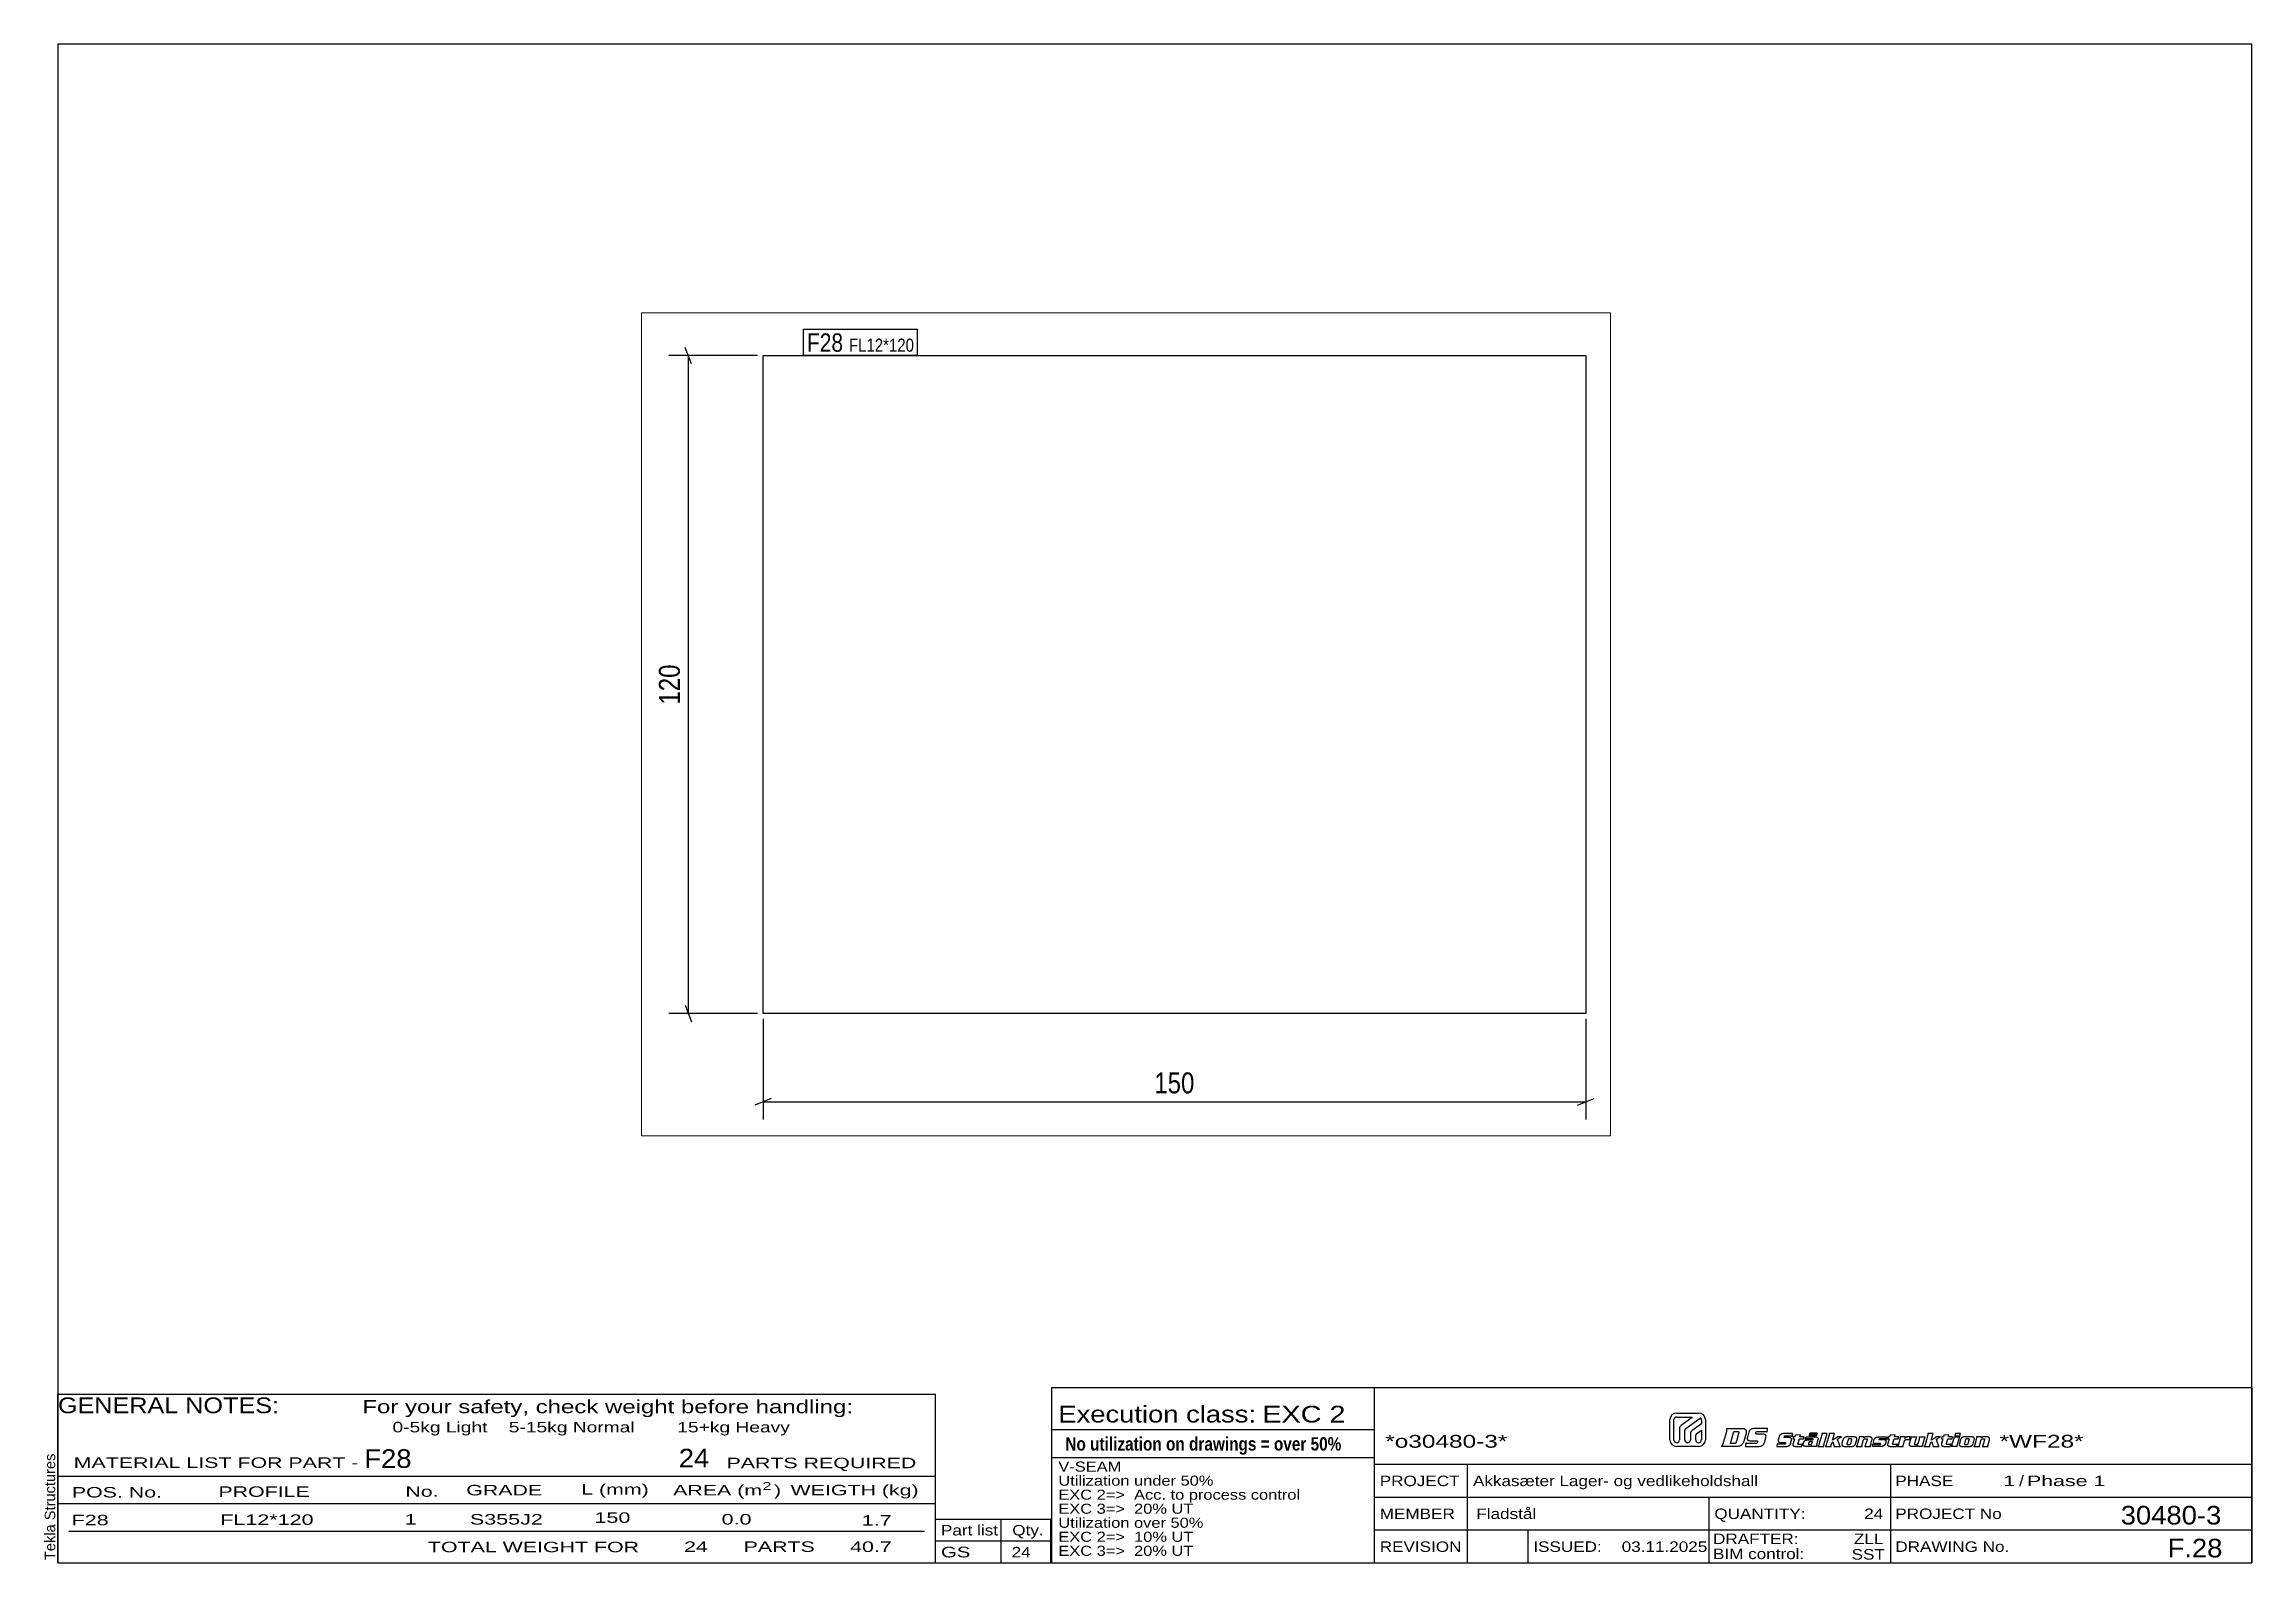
# Paper-space layout 'Layout1' of a CAD drawing. Header units: millimetres. Extents: x 2 to 405, y 5 to 282.
# The model-space entities are those that its viewports show. They can reach past a viewport. Long polylines and large blocks are cut down to what shows.
import ezdxf

# ---------------------------------------------------------------- set-up
doc = ezdxf.new("R2010")
doc.units = ezdxf.units.MM
for name, color, linetype in [('GRAPHICAL_OBJECTS', 7, 'Continuous'), ('MÅLSÆTNING', 7, 'Continuous'), ('STÅL', 7, 'Continuous'), ('TEKST', 7, 'Continuous')]:
    doc.layers.add(name, color=color, linetype=linetype)
doc.layers.add('Viewport layer', color=7, linetype='Continuous', plot=False)
doc.styles.add('Arial', font='ARIAL.TTF', dxfattribs={"height": 0.2})
doc.styles.add('Arial Narrow', font='ARIALN.TTF', dxfattribs={"height": 0.2})
doc.styles.add('Arial Narrow Bold', font='ARIALNB.TTF', dxfattribs={"height": 0.2})
doc.styles.add('Arial Rounded MT Bold', font='ARLRDBD.TTF', dxfattribs={"height": 0.2})
doc.styles.add('IDAutomationHC39M', font='IDAUTOMATIONHC39M.TTF', dxfattribs={"height": 0.2})

psp = doc.layouts.get("Layout1")

# ---------------------------------------------------------------- texts
at = {"layer": 'GRAPHICAL_OBJECTS', "color": 7, "linetype": 'Continuous'}
for s, height, style, width, p in [('GENERAL NOTES:', 2.8633, 'Arial Narrow', 1.4, (5, 32.3)), ('For your safety, check weight before handling:  ', 2.3861, 'Arial Narrow', 1.6, (60.5, 32.3)), ('EXC 2', 3.054, 'Arial Narrow', 1.5, (224.59, 30.6)), ('0-5kg Light    5-15kg Normal        15+kg Heavy', 1.9089, 'Arial Narrow', 1.6, (66, 28.8)), ('*o30480-3*', 2.333, 'IDAutomationHC39M', 1.425378, (247, 26)), ('*WF28*', 2.333, 'IDAutomationHC39M', 1.425378, (359, 26.01)), ('MATERIAL LIST FOR PART -', 1.9089, 'Arial Narrow', 1.78, (7.88, 22.33)), ('V-SEAM', 1.833, 'Arial Narrow', 1.425378, (187.4, 21.64)), ('Utilization under 50%', 1.8325, 'Arial Narrow', 1.425378, (187.4, 19.08)), ('PROJECT', 1.909, 'Arial Narrow', 1.425378, (246, 19)), ('Akkasæter Lager- og vedlikeholdshall', 1.9089, 'Arial Narrow', 1.425378, (263, 19)), ('PHASE', 1.909, 'Arial Narrow', 1.425378, (340, 19)), ('1', 1.91, 'Arial Narrow', 1.780292, (359.68, 19)), ('/', 1.91, 'Arial Narrow', 1.425378, (362.57, 19)), ('Phase 1', 1.909, 'Arial Narrow', 1.780292, (364, 19)), ('GRADE', 1.909, 'Arial Narrow', 1.78, (79.44, 17.31)), ('EXC 2=>  Acc. to process control', 1.8325, 'Arial Narrow', 1.425378, (187.4, 16.52)), ('F28', 1.909, 'Arial Narrow', 1.794707, (7.5, 11.86)), ('FL12*120', 1.909, 'Arial Narrow', 1.794707, (34.59, 11.92)), ('1', 1.91, 'Arial Narrow', 1.794707, (68.22, 11.99)), ('S355J2', 1.909, 'Arial Narrow', 1.794707, (80.1, 11.99)), ('150', 1.909, 'Arial Narrow', 1.794707, (102.82, 12.3)), ('0.0', 1.909, 'Arial Narrow', 1.794707, (126, 12)), ('1.7', 1.909, 'Arial Narrow', 1.794707, (151.55, 11.8)), ('Utilization over 50%', 1.8325, 'Arial Narrow', 1.425378, (187.4, 11.4)), ('EXC 3=>  20% UT', 1.8325, 'Arial Narrow', 1.425378, (187.4, 13.96)), ('MEMBER', 1.909, 'Arial Narrow', 1.425378, (246, 13)), ('Fladstål', 1.909, 'Arial Narrow', 1.42538, (263.61, 13)), ('QUANTITY:', 1.909, 'Arial Narrow', 1.425378, (307, 13)), ('24', 1.909, 'Arial Narrow', 1.42538, (334.33, 13)), ('PROJECT No', 1.909, 'Arial Narrow', 1.425378, (340, 13)), ('30480-3', 3.397, 'Arial Rounded MT Bold', 1.1, (381.09, 12)), ('TOTAL WEIGHT FOR', 1.9089, 'Arial Narrow', 1.78, (72.46, 6.94)), ('24', 1.909, 'Arial Narrow', 1.78, (119.16, 7)), ('PARTS', 1.909, 'Arial Narrow', 1.78, (130.02, 7)), ('40.7', 1.909, 'Arial Narrow', 1.78, (149.44, 6.99)), ('Part list', 1.909, 'Arial Narrow', 1.425378, (166, 10)), ('Qty.', 1.909, 'Arial Narrow', 1.425378, (179, 10)), ('EXC 2=>  10% UT', 1.8325, 'Arial Narrow', 1.425378, (187.4, 8.84)), ('EXC 3=>  20% UT', 1.8325, 'Arial Narrow', 1.425378, (187.4, 6.28)), ('REVISION', 1.909, 'Arial Narrow', 1.425378, (246, 7)), ('ISSUED:', 1.909, 'Arial Narrow', 1.425378, (274, 7)), ('03.11.2025', 1.909, 'Arial Narrow', 1.425378, (290.11, 7)), ('DRAFTER:', 1.909, 'Arial Narrow', 1.425378, (306.77, 8.43)), ('ZLL', 1.909, 'Arial Narrow', 1.425378, (332.45, 8.43)), ('DRAWING No.', 1.9089, 'Arial Narrow', 1.425378, (340, 7)), ('F.28', 3.397, 'Arial Rounded MT Bold', 1.1, (389.64, 6)), ('GS', 1.941, 'Arial Rounded MT Bold', 1.425378, (166, 6)), ('24', 1.909, 'Arial Narrow', 1.425378, (178.88, 6)), ('BIM control:', 1.9089, 'Arial Narrow', 1.425378, (306.76, 5.69)), ('SST', 1.909, 'Arial Narrow', 1.425378, (332.03, 5.6))]:
    psp.add_text(s, height=height, dxfattribs=dict(at, style=style, width=width)).set_placement(p)
at = {"layer": 'GRAPHICAL_OBJECTS', "color": 7}
for s, height, style, width, p in [('Execution class:', 3.0542, 'Arial Narrow', 1.425378, (187.4, 30.6)), ('F28', 3.397, 'Arial Rounded MT Bold', 1.1, (60.86, 22.32)), ('24', 3.397, 'Arial Rounded MT Bold', 1.1, (118.19, 22.41)), ('PARTS REQUIRED', 1.9089, 'Arial Narrow', 1.78, (126.9, 22.27)), ('POS. No.', 1.909, 'Arial Narrow', 1.78, (7.54, 16.92)), ('PROFILE', 1.909, 'Arial Narrow', 1.78, (34.26, 17.04)), ('No.', 1.909, 'Arial Narrow', 1.78, (68.35, 17.06)), ('L (mm)', 1.909, 'Arial Narrow', 1.78, (100.4, 17.45)), ('AREA (m  )', 1.909, 'Arial Narrow', 1.78, (117.17, 17.3)), ('WEIGTH (kg)', 1.9089, 'Arial Narrow', 1.78, (138.57, 17.32))]:
    psp.add_text(s, height=height, dxfattribs=dict(at, style=style, width=width)).set_placement(p)
at = {"layer": 'GRAPHICAL_OBJECTS', "color": 174, "linetype": 'Continuous', "style": 'Arial'}
psp.add_text('Tekla Structures', height=1.9102, rotation=90, dxfattribs=at).set_placement((4.5, 5.5))
at = {"layer": 'GRAPHICAL_OBJECTS', "color": 7, "linetype": 'Continuous', "style": 'Arial Narrow Bold'}
psp.add_text('No utilization on drawings = over 50%', height=2.4433, dxfattribs=at).set_placement((188.68, 25.48))
at = {"layer": 'GRAPHICAL_OBJECTS', "color": 4, "linetype": 'Continuous', "style": 'Arial Narrow', "width": 1.78}
psp.add_text('2', height=1.43, dxfattribs=at).set_placement((133.46, 18.3))

msp = doc.modelspace()

# ---------------------------------------------------------------- linework, layer by layer
at = {"layer": 'MÅLSÆTNING', "color": 7, "linetype": 'Continuous'}
for p, q in [((21.17, 142.32), (5, 142.32)), ((9.15, 140.82), (7.95, 143.82)), ((8.55, 22.32), (8.55, 142.32)), ((21.17, 22.32), (5, 22.32)), ((7.95, 23.82), (9.15, 20.82)), ((22.17, 21.32), (22.17, 3)), ((172.17, 21.32), (172.17, 3)), ((23.67, 6.8), (20.67, 5.6)), ((22.17, 6.2), (172.17, 6.2)), ((170.67, 5.6), (173.67, 6.8))]:
    msp.add_line(p, q, dxfattribs=at)
at = {"layer": 'STÅL', "color": 2, "linetype": 'Continuous'}
for p, q in [((22.17, 142.32), (172.17, 142.32)), ((22.17, 22.32), (22.17, 142.32)), ((172.17, 142.32), (172.17, 22.32)), ((172.17, 22.32), (22.17, 22.32))]:
    msp.add_line(p, q, dxfattribs=at)

# ---------------------------------------------------------------- next in the draw order: wipeouts: each hides what was drawn before it
at = {"color": 0}
for points, layer in [([(7.8, 86.78), (2.2, 86.78), (2.2, 77.87), (7.8, 77.87)], 'MÅLSÆTNING'), ([(101.62, 6.95), (101.62, 12.55), (92.71, 12.55), (92.71, 6.95)], 'MÅLSÆTNING'), ([(36.78, 143.02), (36.78, 146.52), (30.17, 146.52), (30.17, 143.02)], 'TEKST')]:
    msp.add_wipeout(points, dxfattribs=at).dxf.layer = layer

# ---------------------------------------------------------------- next in the draw order: texts
at = {"layer": 'MÅLSÆTNING', "color": 3, "style": 'Arial Narrow'}
msp.add_text('120', height=3.818, rotation=90.0002, dxfattribs=at).set_placement((7, 78.67))
msp.add_text('150', height=3.818, dxfattribs=at).set_placement((93.51, 7.75))

# ---------------------------------------------------------------- next in the draw order: wipeouts: each hides what was drawn before it
at = {"color": 0}
msp.add_wipeout([(36.78, 143.02), (36.78, 146.52), (30.17, 146.52), (30.17, 143.02)], dxfattribs=at).dxf.layer = 'TEKST'

# ---------------------------------------------------------------- next in the draw order: linework, layer by layer
at = {"layer": 'TEKST', "color": 7, "linetype": 'Continuous'}
msp.add_line((29.57, 142.42), (29.57, 147.12), dxfattribs=at)

# ---------------------------------------------------------------- next in the draw order: wipeouts: each hides what was drawn before it
at = {"color": 0}
msp.add_wipeout([(49.7, 143.02), (49.7, 145.52), (37.83, 145.52), (37.83, 143.02)], dxfattribs=at).dxf.layer = 'TEKST'

# ---------------------------------------------------------------- next in the draw order: wipeouts: each hides what was drawn before it
msp.add_wipeout([(49.7, 143.02), (49.7, 145.52), (37.83, 145.52), (37.83, 143.02)], dxfattribs=at).dxf.layer = 'TEKST'

# ---------------------------------------------------------------- next in the draw order: linework, layer by layer
at = {"layer": 'TEKST', "color": 7, "linetype": 'Continuous'}
for p, q in [((29.57, 147.12), (50.3, 147.12)), ((50.3, 142.42), (50.3, 147.12)), ((29.57, 142.42), (50.3, 142.42))]:
    msp.add_line(p, q, dxfattribs=at)

# ---------------------------------------------------------------- next in the draw order: texts
at = {"layer": 'TEKST', "color": 3, "style": 'Arial Narrow'}
for s, height, p in [('F28', 3.34, (30.17, 143.02)), ('FL12*120', 2.386, (37.83, 143.02))]:
    msp.add_text(s, height=height, dxfattribs=at).set_placement(p)

# ---------------------------------------------------------------- hatches: boundary and pattern name
at = {"layer": 'GRAPHICAL_OBJECTS', "linetype": 'Continuous'}
for points in [[(331.37, 27.45), (331.38, 27.49)], [(337.03, 27.97), (336.98, 27.97), (338.44, 27.97)], [(340.9, 27.79), (340.9, 27.74), (340.91, 27.84)], [(348.42, 26.74), (348.41, 26.7), (348.68, 27.64)], [(348.43, 26.78), (348.42, 26.74), (348.68, 27.64)]]:
    psp.add_hatch(color=7, dxfattribs=at).paths.add_polyline_path(points)

# ---------------------------------------------------------------- linework, layer by layer
at = {"layer": 'GRAPHICAL_OBJECTS', "color": 5, "linetype": 'Continuous'}
for p, q in [((405, 282), (5, 282)), ((5, 282), (5, 5)), ((405, 5), (405, 282)), ((5, 5), (405, 5))]:
    psp.add_line(p, q, dxfattribs=at)
at = {"layer": 'GRAPHICAL_OBJECTS', "color": 7, "linetype": 'Continuous'}
for p, q in [((186.12, 37), (245, 37)), ((186.12, 37), (186.12, 5)), ((245, 37), (245, 5)), ((245, 37), (405, 37)), ((245, 37), (245, 5)), ((405, 37.01), (405, 5)), ((5, 35.77), (165, 35.77)), ((5, 15.8), (5, 35.77)), ((165, 15.8), (165, 35.77)), ((300.14, 32.29), (304.13, 32.29)), ((186.12, 29.32), (245, 29.32)), ((298.89, 27.41), (298.89, 31.13)), ((299.64, 27.38), (299.64, 31.13)), ((300.14, 31.59), (302.94, 31.59)), ((300.64, 29.51), (300.64, 27.41)), ((302.97, 31.51), (300.93, 30.07)), ((301.63, 27.41), (301.63, 29.21)), ((301.79, 29.51), (304.43, 31.37)), ((302.63, 28.59), (302.63, 27.41)), ((304.63, 30.35), (302.93, 29.14)), ((303.63, 27.41), (303.63, 28.29)), ((303.79, 28.58), (304.63, 29.18)), ((304.63, 31.13), (304.63, 30.35)), ((304.63, 29.18), (304.63, 27.41)), ((305.38, 31.13), (305.38, 27.41)), ((308.59, 26.73), (309.25, 29.02)), ((309.25, 29.51), (312.13, 29.51)), ((309.27, 29.45), (309.25, 29.51)), ((309.25, 29.02), (309.27, 29.1)), ((309.28, 29.4), (309.27, 29.45)), ((309.27, 29.1), (309.28, 29.16)), ((309.29, 29.34), (309.28, 29.4)), ((309.28, 29.16), (309.29, 29.23)), ((309.29, 29.29), (309.29, 29.34)), ((309.29, 29.23), (309.29, 29.29)), ((309.94, 26.78), (310.57, 28.97)), ((310.57, 28.97), (311.2, 28.97)), ((311.43, 28.59), (311.02, 27.18)), ((311.2, 28.97), (311.25, 28.97)), ((311.25, 28.97), (311.3, 28.96)), ((311.3, 28.96), (311.34, 28.96)), ((311.34, 28.96), (311.38, 28.95)), ((311.38, 28.95), (311.41, 28.94)), ((311.41, 28.94), (311.43, 28.92)), ((311.43, 28.92), (311.45, 28.91)), ((311.44, 28.64), (311.43, 28.59)), ((311.46, 28.69), (311.44, 28.64)), ((311.45, 28.91), (311.46, 28.89)), ((311.46, 28.89), (311.47, 28.87)), ((311.47, 28.77), (311.46, 28.73)), ((311.46, 28.73), (311.46, 28.69)), ((311.47, 28.87), (311.47, 28.84)), ((311.47, 28.84), (311.47, 28.81)), ((311.47, 28.81), (311.47, 28.77)), ((312.13, 29.51), (312.24, 29.5)), ((312.24, 29.5), (312.34, 29.49)), ((312.34, 29.49), (312.43, 29.47)), ((312.79, 28.68), (312.35, 27.14)), ((312.43, 29.47), (312.51, 29.44)), ((312.51, 29.44), (312.58, 29.41)), ((312.58, 29.41), (312.65, 29.37)), ((312.65, 29.37), (312.7, 29.31)), ((312.7, 29.31), (312.74, 29.26)), ((312.74, 29.26), (312.77, 29.19)), ((312.77, 29.19), (312.79, 29.12)), ((312.79, 29.12), (312.81, 29.04)), ((312.81, 28.78), (312.79, 28.68)), ((312.81, 29.04), (312.82, 28.96)), ((312.82, 28.9), (312.81, 28.87)), ((312.81, 28.87), (312.81, 28.78)), ((312.82, 28.96), (312.82, 28.9)), ((313.29, 28.83), (313.08, 28.11)), ((313.32, 28.92), (313.29, 28.83)), ((313.35, 29), (313.32, 28.92)), ((313.39, 29.08), (313.35, 29)), ((313.44, 29.15), (313.39, 29.08)), ((313.5, 29.21), (313.44, 29.15)), ((313.56, 29.27), (313.5, 29.21)), ((313.62, 29.32), (313.56, 29.27)), ((313.69, 29.36), (313.62, 29.32)), ((313.77, 29.39), (313.69, 29.36)), ((313.85, 29.42), (313.77, 29.39)), ((313.93, 29.45), (313.85, 29.42)), ((314.02, 29.47), (313.93, 29.45)), ((314.11, 29.49), (314.02, 29.47)), ((314.21, 29.5), (314.11, 29.49)), ((314.31, 29.51), (314.21, 29.5)), ((314.4, 29.51), (314.31, 29.51)), ((316.68, 29.51), (314.4, 29.51)), ((314.54, 28.63), (314.55, 28.66)), ((314.54, 28.6), (314.54, 28.63)), ((314.54, 28.58), (314.54, 28.6)), ((314.54, 28.56), (314.54, 28.58)), ((314.55, 28.54), (314.54, 28.56)), ((314.55, 28.66), (314.59, 28.8)), ((314.56, 28.53), (314.55, 28.54)), ((314.57, 28.52), (314.56, 28.53)), ((314.58, 28.51), (314.57, 28.52)), ((314.6, 28.51), (314.58, 28.51)), ((314.59, 28.8), (314.61, 28.85)), ((314.62, 28.5), (314.6, 28.51)), ((314.61, 28.85), (314.63, 28.88)), ((314.64, 28.5), (314.62, 28.5)), ((314.63, 28.88), (314.66, 28.91)), ((314.67, 28.49), (314.64, 28.5)), ((314.66, 28.91), (314.69, 28.94)), ((314.7, 28.49), (314.67, 28.49)), ((314.69, 28.94), (314.73, 28.95)), ((314.74, 28.49), (314.7, 28.49)), ((314.73, 28.95), (314.77, 28.96)), ((314.76, 28.49), (314.74, 28.49)), ((314.77, 28.49), (314.76, 28.49)), ((314.77, 28.96), (314.82, 28.97)), ((315.64, 28.49), (314.77, 28.49)), ((314.82, 28.97), (314.87, 28.97)), ((314.87, 28.97), (316.09, 28.97)), ((315.75, 28.49), (315.64, 28.49)), ((315.85, 28.48), (315.75, 28.49)), ((315.95, 28.47), (315.85, 28.48)), ((316.04, 28.46), (315.95, 28.47)), ((316.12, 28.44), (316.04, 28.46)), ((316.09, 28.97), (316.17, 28.97)), ((316.19, 28.41), (316.12, 28.44)), ((316.17, 28.97), (316.24, 28.96)), ((316.25, 28.39), (316.19, 28.41)), ((316.24, 28.96), (316.32, 28.95)), ((316.3, 28.35), (316.25, 28.39)), ((316.34, 28.32), (316.3, 28.35)), ((316.32, 28.95), (316.39, 28.94)), ((316.38, 28.27), (316.34, 28.32)), ((316.4, 28.21), (316.38, 28.27)), ((316.39, 28.94), (316.45, 28.93)), ((316.41, 28.15), (316.4, 28.21)), ((316.45, 28.93), (316.51, 28.9)), ((316.51, 28.9), (316.56, 28.88)), ((316.56, 28.88), (316.61, 28.84)), ((316.61, 28.84), (316.68, 29.51)), ((318.9, 28.21), (318.88, 28.15)), ((318.93, 28.27), (318.9, 28.21)), ((318.97, 28.32), (318.93, 28.27)), ((319, 28.36), (318.97, 28.32)), ((319.05, 28.4), (319, 28.36)), ((319.09, 28.44), (319.05, 28.4)), ((319.14, 28.47), (319.09, 28.44)), ((319.2, 28.49), (319.14, 28.47)), ((319.25, 28.51), (319.2, 28.49)), ((319.31, 28.53), (319.25, 28.51)), ((319.38, 28.55), (319.31, 28.53)), ((319.44, 28.56), (319.38, 28.55)), ((319.52, 28.57), (319.44, 28.56)), ((319.59, 28.57), (319.52, 28.57)), ((319.65, 28.57), (319.59, 28.57)), ((321.28, 28.57), (319.65, 28.57)), ((319.86, 28.17), (319.88, 28.18)), ((319.88, 28.18), (319.91, 28.18)), ((319.91, 28.18), (319.95, 28.19)), ((319.95, 28.19), (319.99, 28.19)), ((319.99, 28.19), (320.85, 28.19)), ((320.85, 28.19), (320.91, 28.19)), ((320.91, 28.19), (320.97, 28.19)), ((320.97, 28.19), (321.02, 28.18)), ((321.02, 28.18), (321.07, 28.17)), ((321.23, 28.1), (321.28, 28.57)), ((321.79, 28.32), (321.69, 27.97)), ((322.71, 28.35), (321.79, 28.32)), ((322.59, 27.97), (322.71, 28.35)), ((324.32, 28.28), (324.33, 28.3)), ((324.32, 28.25), (324.32, 28.28)), ((324.32, 28.23), (324.32, 28.25)), ((324.32, 28.21), (324.32, 28.23)), ((324.32, 28.2), (324.32, 28.21)), ((324.33, 28.19), (324.32, 28.2)), ((324.33, 28.34), (324.39, 28.53)), ((324.33, 28.3), (324.33, 28.34)), ((324.33, 28.18), (324.33, 28.19)), ((324.34, 28.17), (324.33, 28.18)), ((324.39, 28.53), (324.4, 28.55)), ((324.4, 28.55), (324.41, 28.58)), ((324.41, 28.58), (324.42, 28.6)), ((324.42, 28.6), (324.43, 28.62)), ((324.43, 28.62), (324.44, 28.64)), ((324.44, 28.64), (324.45, 28.65)), ((324.45, 28.65), (324.46, 28.67)), ((324.46, 28.67), (324.48, 28.68)), ((324.48, 28.68), (324.49, 28.68)), ((324.49, 28.68), (324.51, 28.69)), ((324.51, 28.69), (324.53, 28.7)), ((324.53, 28.7), (324.55, 28.7)), ((324.55, 28.7), (324.58, 28.71)), ((324.58, 28.71), (324.61, 28.71)), ((324.6, 28.43), (324.61, 28.45)), ((324.6, 28.41), (324.6, 28.43)), ((324.6, 28.39), (324.6, 28.41)), ((324.6, 28.38), (324.6, 28.39)), ((324.61, 28.37), (324.6, 28.38)), ((324.61, 28.71), (324.63, 28.71)), ((324.61, 28.45), (324.62, 28.47)), ((324.62, 28.36), (324.61, 28.37)), ((324.62, 28.47), (324.63, 28.48)), ((324.63, 28.35), (324.62, 28.36)), ((324.63, 28.71), (324.66, 28.71)), ((324.63, 28.48), (324.64, 28.49)), ((324.66, 28.35), (324.63, 28.35)), ((324.64, 28.49), (324.66, 28.5)), ((324.66, 28.71), (325.54, 28.71)), ((324.66, 28.5), (324.68, 28.5)), ((324.68, 28.34), (324.66, 28.35)), ((324.68, 28.5), (324.7, 28.51)), ((325.33, 28.34), (324.68, 28.34)), ((324.7, 28.51), (324.72, 28.51)), ((324.72, 28.51), (325.37, 28.51)), ((325.35, 28.35), (325.33, 28.34)), ((325.38, 28.35), (325.35, 28.35)), ((325.37, 28.51), (325.4, 28.51)), ((325.4, 28.35), (325.38, 28.35)), ((325.4, 28.51), (325.42, 28.5)), ((325.41, 28.36), (325.4, 28.35)), ((325.42, 28.37), (325.41, 28.36)), ((325.42, 28.5), (325.44, 28.5)), ((325.43, 28.39), (325.42, 28.37)), ((325.44, 28.4), (325.43, 28.39)), ((325.44, 28.5), (325.45, 28.49)), ((325.45, 28.43), (325.44, 28.4)), ((325.45, 28.49), (325.46, 28.48)), ((325.46, 28.45), (325.45, 28.43)), ((325.46, 28.48), (325.46, 28.47)), ((325.46, 28.47), (325.46, 28.45)), ((325.54, 28.71), (325.57, 28.71)), ((325.56, 28.18), (325.54, 28.17)), ((325.57, 28.19), (325.56, 28.18)), ((325.57, 28.71), (325.6, 28.71)), ((325.59, 28.2), (325.57, 28.19)), ((325.6, 28.21), (325.59, 28.2)), ((325.6, 28.71), (325.62, 28.71)), ((325.61, 28.23), (325.6, 28.21)), ((325.62, 28.25), (325.61, 28.23)), ((325.62, 28.71), (325.64, 28.7)), ((325.63, 28.27), (325.62, 28.25)), ((325.64, 28.3), (325.63, 28.27)), ((325.64, 28.7), (325.66, 28.7)), ((325.65, 28.33), (325.64, 28.3)), ((325.71, 28.55), (325.65, 28.33)), ((325.66, 28.7), (325.68, 28.69)), ((325.68, 28.69), (325.69, 28.69)), ((325.69, 28.69), (325.7, 28.68)), ((325.7, 28.68), (325.71, 28.67)), ((325.71, 28.67), (325.72, 28.66)), ((325.72, 28.58), (325.71, 28.55)), ((325.72, 28.66), (325.72, 28.64)), ((325.72, 28.64), (325.72, 28.62)), ((325.72, 28.62), (325.72, 28.6)), ((325.72, 28.6), (325.72, 28.58)), ((326.58, 28.34), (326.05, 26.52)), ((327.55, 28.58), (326.57, 28.58)), ((326.57, 28.58), (326.58, 28.54)), ((326.58, 28.54), (326.59, 28.51)), ((326.59, 28.43), (326.58, 28.34)), ((326.59, 28.51), (326.59, 28.49)), ((326.59, 28.49), (326.59, 28.47)), ((326.59, 28.47), (326.59, 28.43)), ((326.97, 26.54), (327.55, 28.58)), ((327.93, 28.34), (327.4, 26.52)), ((328.9, 28.58), (327.92, 28.58)), ((327.92, 28.58), (327.93, 28.54)), ((327.93, 28.54), (327.94, 28.51)), ((327.94, 28.43), (327.93, 28.34)), ((327.94, 28.51), (327.94, 28.49)), ((327.94, 28.49), (327.94, 28.47)), ((327.94, 28.47), (327.94, 28.43)), ((328.55, 27.35), (328.9, 28.58)), ((339.06, 28.32), (338.96, 27.97)), ((339.98, 28.35), (339.06, 28.32)), ((339.86, 27.97), (339.98, 28.35)), ((345.94, 28.34), (345.41, 26.52)), ((346.91, 28.58), (345.93, 28.58)), ((345.93, 28.58), (345.94, 28.54)), ((345.94, 28.54), (345.95, 28.51)), ((345.95, 28.43), (345.94, 28.34)), ((345.95, 28.51), (345.95, 28.49)), ((345.95, 28.49), (345.95, 28.47)), ((345.95, 28.47), (345.95, 28.43)), ((346.56, 27.35), (346.91, 28.58)), ((348.87, 28.32), (348.77, 27.97)), ((349.78, 28.35), (348.87, 28.32)), ((349.67, 27.97), (349.78, 28.35)), ((350.95, 28.58), (350.82, 28.14)), ((351.86, 28.58), (350.95, 28.58)), ((351.73, 28.14), (351.86, 28.58)), ((186.12, 24.2), (245, 24.2)), ((299.64, 27.29), (299.64, 27.29)), ((299.64, 27.29), (299.64, 27.29)), ((304.13, 26.24), (300.14, 26.24)), ((308.31, 26.24), (308.36, 26.3)), ((311.19, 26.24), (308.31, 26.24)), ((308.36, 26.3), (308.4, 26.35)), ((308.4, 26.35), (308.44, 26.41)), ((308.44, 26.41), (308.48, 26.47)), ((308.48, 26.47), (308.52, 26.54)), ((308.52, 26.54), (308.55, 26.6)), ((308.55, 26.6), (308.57, 26.67)), ((308.57, 26.67), (308.59, 26.73)), ((310.57, 26.78), (309.94, 26.78)), ((310.62, 26.78), (310.57, 26.78)), ((310.67, 26.79), (310.62, 26.78)), ((310.72, 26.79), (310.67, 26.79)), ((310.76, 26.8), (310.72, 26.79)), ((310.79, 26.81), (310.76, 26.8)), ((310.82, 26.83), (310.79, 26.81)), ((310.85, 26.84), (310.82, 26.83)), ((310.87, 26.86), (310.85, 26.84)), ((310.89, 26.89), (310.87, 26.86)), ((310.91, 26.92), (310.89, 26.89)), ((310.93, 26.94), (310.91, 26.92)), ((310.95, 26.98), (310.93, 26.94)), ((310.97, 27.01), (310.95, 26.98)), ((310.98, 27.03), (310.97, 27.01)), ((310.99, 27.06), (310.98, 27.03)), ((311.01, 27.13), (310.99, 27.06)), ((311.02, 27.18), (311.01, 27.13)), ((311.31, 26.25), (311.19, 26.24)), ((311.42, 26.26), (311.31, 26.25)), ((311.52, 26.28), (311.42, 26.26)), ((311.62, 26.31), (311.52, 26.28)), ((311.71, 26.34), (311.62, 26.31)), ((311.8, 26.38), (311.71, 26.34)), ((311.87, 26.43), (311.8, 26.38)), ((311.95, 26.49), (311.87, 26.43)), ((312.02, 26.56), (311.95, 26.49)), ((312.08, 26.63), (312.02, 26.56)), ((312.14, 26.71), (312.08, 26.63)), ((312.19, 26.79), (312.14, 26.71)), ((312.24, 26.88), (312.19, 26.79)), ((312.29, 26.97), (312.24, 26.88)), ((312.32, 27.07), (312.29, 26.97)), ((312.35, 27.14), (312.32, 27.07)), ((312.74, 26.9), (312.68, 26.24)), ((312.68, 26.24), (315, 26.24)), ((312.8, 26.86), (312.74, 26.9)), ((312.87, 26.84), (312.8, 26.86)), ((312.94, 26.82), (312.87, 26.84)), ((313.01, 26.8), (312.94, 26.82)), ((312.99, 27.71), (312.98, 27.7)), ((312.98, 27.7), (312.98, 27.66)), ((312.98, 27.66), (312.98, 27.62)), ((312.98, 27.62), (312.99, 27.59)), ((313, 27.79), (312.99, 27.78)), ((312.99, 27.78), (312.99, 27.74)), ((312.99, 27.74), (312.99, 27.71)), ((312.99, 27.59), (312.99, 27.55)), ((312.99, 27.55), (313, 27.52)), ((313.01, 27.85), (313, 27.83)), ((313, 27.83), (313, 27.79)), ((313, 27.52), (313.01, 27.5)), ((313.02, 27.88), (313.01, 27.85)), ((313.01, 27.5), (313.02, 27.47)), ((313.09, 26.79), (313.01, 26.8)), ((313.04, 27.97), (313.02, 27.88)), ((313.02, 27.47), (313.04, 27.45)), ((313.08, 28.11), (313.04, 27.97)), ((313.04, 27.45), (313.06, 27.42)), ((313.06, 27.42), (313.07, 27.4)), ((313.07, 27.4), (313.1, 27.39)), ((313.18, 26.79), (313.09, 26.79)), ((313.1, 27.39), (313.15, 27.36)), ((313.15, 27.36), (313.21, 27.33)), ((313.26, 26.78), (313.18, 26.79)), ((313.21, 27.33), (313.28, 27.31)), ((313.36, 26.78), (313.26, 26.78)), ((313.28, 27.31), (313.36, 27.29)), ((313.36, 27.29), (313.45, 27.27)), ((314.58, 26.78), (313.36, 26.78)), ((313.45, 27.27), (313.54, 27.26)), ((313.54, 27.26), (313.65, 27.26)), ((313.65, 27.26), (313.76, 27.26)), ((313.76, 27.26), (314.75, 27.26)), ((314.63, 26.78), (314.58, 26.78)), ((314.68, 26.79), (314.63, 26.78)), ((314.71, 26.8), (314.68, 26.79)), ((314.74, 26.82), (314.71, 26.8)), ((314.77, 26.84), (314.74, 26.82)), ((314.75, 27.26), (314.79, 27.25)), ((314.79, 26.87), (314.77, 26.84)), ((314.79, 27.25), (314.83, 27.24)), ((314.81, 26.91), (314.79, 26.87)), ((314.82, 26.95), (314.81, 26.91)), ((314.85, 27.05), (314.82, 26.95)), ((314.83, 27.24), (314.85, 27.23)), ((314.85, 27.23), (314.87, 27.21)), ((314.86, 27.1), (314.85, 27.05)), ((314.87, 27.15), (314.86, 27.1)), ((314.87, 27.21), (314.87, 27.18)), ((314.87, 27.18), (314.87, 27.15)), ((315, 26.24), (315.1, 26.25)), ((315.1, 26.25), (315.2, 26.25)), ((315.2, 26.25), (315.3, 26.26)), ((315.3, 26.26), (315.39, 26.28)), ((315.39, 26.28), (315.48, 26.3)), ((315.48, 26.3), (315.57, 26.33)), ((315.57, 26.33), (315.64, 26.36)), ((315.64, 26.36), (315.72, 26.39)), ((315.72, 26.39), (315.79, 26.43)), ((315.79, 26.43), (315.85, 26.48)), ((315.85, 26.48), (315.91, 26.53)), ((315.91, 26.53), (315.96, 26.6)), ((315.96, 26.6), (316.01, 26.67)), ((316.01, 26.67), (316.05, 26.75)), ((316.05, 26.75), (316.09, 26.83)), ((316.09, 26.83), (316.12, 26.92)), ((316.12, 26.92), (316.38, 27.81)), ((316.38, 27.81), (316.4, 27.91)), ((316.4, 27.91), (316.41, 28)), ((316.42, 28.08), (316.41, 28.15)), ((316.41, 28), (316.42, 28.08)), ((318.47, 26.71), (318.42, 26.24)), ((318.42, 26.24), (320.08, 26.24)), ((318.51, 26.69), (318.47, 26.71)), ((318.56, 26.67), (318.51, 26.69)), ((318.6, 26.65), (318.56, 26.67)), ((318.66, 26.64), (318.6, 26.65)), ((318.65, 27.34), (318.64, 27.31)), ((318.64, 27.31), (318.64, 27.29)), ((318.64, 27.29), (318.64, 27.28)), ((318.64, 27.28), (318.64, 27.25)), ((318.64, 27.25), (318.64, 27.23)), ((318.64, 27.23), (318.64, 27.2)), ((318.64, 27.2), (318.64, 27.18)), ((318.64, 27.18), (318.65, 27.16)), ((318.66, 27.39), (318.65, 27.38)), ((318.65, 27.38), (318.65, 27.35)), ((318.65, 27.35), (318.65, 27.34)), ((318.65, 27.16), (318.66, 27.14)), ((318.68, 27.47), (318.66, 27.42)), ((318.66, 27.42), (318.66, 27.39)), ((318.66, 27.14), (318.67, 27.12)), ((318.71, 26.64), (318.66, 26.64)), ((318.67, 27.12), (318.68, 27.1)), ((318.71, 27.57), (318.68, 27.47)), ((318.68, 27.1), (318.69, 27.09)), ((318.69, 27.09), (318.7, 27.07)), ((318.7, 27.07), (318.72, 27.06)), ((318.85, 28.09), (318.71, 27.57)), ((318.77, 26.63), (318.71, 26.64)), ((318.72, 27.06), (318.76, 27.04)), ((318.76, 27.04), (318.8, 27.02)), ((318.84, 26.63), (318.77, 26.63)), ((318.8, 27.02), (318.85, 27)), ((318.91, 26.63), (318.84, 26.63)), ((318.88, 28.15), (318.85, 28.09)), ((318.85, 27), (318.91, 26.99)), ((318.91, 26.99), (318.97, 26.98)), ((319.78, 26.63), (318.91, 26.63)), ((318.97, 26.98), (319.04, 26.97)), ((319.04, 26.97), (319.12, 26.97)), ((319.12, 26.97), (319.19, 26.97)), ((319.19, 26.97), (319.9, 26.97)), ((319.75, 27.95), (319.76, 27.97)), ((319.75, 27.93), (319.75, 27.95)), ((319.75, 27.91), (319.75, 27.93)), ((319.75, 27.9), (319.75, 27.91)), ((319.76, 27.89), (319.75, 27.9)), ((319.76, 27.97), (319.78, 28.07)), ((319.76, 27.88), (319.76, 27.89)), ((319.77, 27.87), (319.76, 27.88)), ((319.78, 27.86), (319.77, 27.87)), ((319.78, 28.07), (319.8, 28.1)), ((319.79, 27.86), (319.78, 27.86)), ((319.82, 26.63), (319.78, 26.63)), ((319.81, 27.86), (319.79, 27.86)), ((319.8, 28.1), (319.81, 28.13)), ((319.81, 28.13), (319.83, 28.15)), ((319.82, 27.85), (319.81, 27.86)), ((319.84, 27.85), (319.82, 27.85)), ((319.85, 26.63), (319.82, 26.63)), ((319.83, 28.15), (319.86, 28.17)), ((319.87, 27.85), (319.84, 27.85)), ((319.87, 26.64), (319.85, 26.63)), ((319.89, 27.85), (319.87, 27.85)), ((319.89, 26.65), (319.87, 26.64)), ((319.91, 27.85), (319.89, 27.85)), ((319.91, 26.67), (319.89, 26.65)), ((319.9, 26.97), (319.93, 26.96)), ((319.92, 27.85), (319.91, 27.85)), ((319.93, 26.69), (319.91, 26.67)), ((320.54, 27.85), (319.92, 27.85)), ((319.93, 26.96), (319.96, 26.96)), ((319.94, 26.72), (319.93, 26.69)), ((319.95, 26.75), (319.94, 26.72)), ((319.97, 26.82), (319.95, 26.75)), ((319.96, 26.96), (319.97, 26.95)), ((319.97, 26.95), (319.98, 26.93)), ((319.98, 26.86), (319.97, 26.82)), ((319.98, 26.93), (319.99, 26.91)), ((319.99, 26.91), (319.98, 26.89)), ((319.98, 26.89), (319.98, 26.86)), ((320.08, 26.24), (320.15, 26.25)), ((320.15, 26.25), (320.22, 26.25)), ((320.22, 26.25), (320.29, 26.26)), ((320.29, 26.26), (320.36, 26.27)), ((320.36, 26.27), (320.42, 26.28)), ((320.42, 26.28), (320.48, 26.3)), ((320.48, 26.3), (320.54, 26.32)), ((320.62, 27.85), (320.54, 27.85)), ((320.54, 26.32), (320.59, 26.35)), ((320.59, 26.35), (320.64, 26.38)), ((320.69, 27.84), (320.62, 27.85)), ((320.64, 26.38), (320.69, 26.41)), ((320.76, 27.83), (320.69, 27.84)), ((320.69, 26.41), (320.73, 26.45)), ((320.73, 26.45), (320.77, 26.49)), ((320.82, 27.82), (320.76, 27.83)), ((320.77, 26.49), (320.8, 26.55)), ((320.8, 26.55), (320.83, 26.6)), ((320.88, 27.81), (320.82, 27.82)), ((320.83, 26.6), (320.86, 26.66)), ((320.86, 26.66), (320.88, 26.73)), ((320.93, 27.79), (320.88, 27.81)), ((320.88, 26.73), (321.06, 27.37)), ((320.97, 27.77), (320.93, 27.79)), ((321.01, 27.75), (320.97, 27.77)), ((321.04, 27.72), (321.01, 27.75)), ((321.06, 27.69), (321.04, 27.72)), ((321.08, 27.65), (321.06, 27.69)), ((321.06, 27.37), (321.08, 27.43)), ((321.07, 28.17), (321.11, 28.16)), ((321.09, 27.61), (321.08, 27.65)), ((321.08, 27.43), (321.09, 27.5)), ((321.09, 27.56), (321.09, 27.61)), ((321.09, 27.5), (321.09, 27.56)), ((321.11, 28.16), (321.16, 28.14)), ((321.16, 28.14), (321.19, 28.12)), ((321.19, 28.12), (321.23, 28.1)), ((321.32, 26.63), (321.31, 26.6)), ((321.31, 26.6), (321.31, 26.56)), ((321.31, 26.56), (321.31, 26.53)), ((321.31, 26.53), (321.32, 26.51)), ((321.41, 27.97), (321.32, 27.64)), ((321.32, 27.64), (321.6, 27.64)), ((321.33, 26.7), (321.32, 26.66)), ((321.32, 26.66), (321.32, 26.63)), ((321.32, 26.51), (321.32, 26.48)), ((321.32, 26.48), (321.33, 26.46)), ((321.34, 26.74), (321.33, 26.7)), ((321.33, 26.46), (321.34, 26.43)), ((321.35, 26.78), (321.34, 26.74)), ((321.34, 26.43), (321.35, 26.41)), ((321.6, 27.64), (321.35, 26.78)), ((321.35, 26.41), (321.36, 26.39)), ((321.36, 26.39), (321.38, 26.38)), ((321.38, 26.38), (321.39, 26.36)), ((321.39, 26.36), (321.41, 26.35)), ((321.69, 27.97), (321.41, 27.97)), ((321.41, 26.35), (321.46, 26.32)), ((321.46, 26.32), (321.51, 26.3)), ((321.51, 26.3), (321.56, 26.28)), ((321.56, 26.28), (321.63, 26.27)), ((321.63, 26.27), (321.7, 26.26)), ((321.7, 26.26), (321.77, 26.25)), ((321.77, 26.25), (321.86, 26.25)), ((321.86, 26.25), (321.95, 26.24)), ((321.95, 26.24), (322.91, 26.24)), ((322.24, 26.7), (322.25, 26.73)), ((322.24, 26.68), (322.24, 26.7)), ((322.24, 26.66), (322.24, 26.68)), ((322.25, 26.64), (322.24, 26.66)), ((322.25, 26.77), (322.26, 26.81)), ((322.25, 26.73), (322.25, 26.77)), ((322.25, 26.62), (322.25, 26.64)), ((322.26, 26.61), (322.25, 26.62)), ((322.26, 26.81), (322.5, 27.64)), ((322.28, 26.6), (322.26, 26.61)), ((322.3, 26.59), (322.28, 26.6)), ((322.32, 26.58), (322.3, 26.59)), ((322.35, 26.58), (322.32, 26.58)), ((322.38, 26.58), (322.35, 26.58)), ((322.42, 26.57), (322.38, 26.58)), ((322.45, 26.57), (322.42, 26.57)), ((322.71, 26.57), (322.45, 26.57)), ((322.5, 27.64), (323.27, 27.64)), ((323.36, 27.97), (322.59, 27.97)), ((322.76, 26.57), (322.71, 26.57)), ((322.81, 26.58), (322.76, 26.57)), ((322.86, 26.58), (322.81, 26.58)), ((322.91, 26.59), (322.86, 26.58)), ((322.91, 26.24), (323.1, 26.66)), ((322.96, 26.6), (322.91, 26.59)), ((323, 26.62), (322.96, 26.6)), ((323.05, 26.64), (323, 26.62)), ((323.1, 26.66), (323.05, 26.64)), ((323.21, 26.6), (323.22, 26.66)), ((323.21, 26.54), (323.21, 26.6)), ((323.21, 26.49), (323.21, 26.54)), ((323.21, 26.45), (323.21, 26.49)), ((323.23, 26.41), (323.21, 26.45)), ((323.22, 26.66), (323.33, 27.06)), ((323.24, 26.38), (323.23, 26.41)), ((323.27, 26.35), (323.24, 26.38)), ((323.27, 27.64), (323.36, 27.97)), ((323.3, 26.32), (323.27, 26.35)), ((323.34, 26.3), (323.3, 26.32)), ((323.33, 27.06), (323.35, 27.1)), ((323.38, 26.29), (323.34, 26.3)), ((323.35, 27.1), (323.38, 27.14)), ((323.38, 27.14), (323.4, 27.18)), ((323.42, 26.27), (323.38, 26.29)), ((323.4, 27.18), (323.43, 27.22)), ((323.48, 26.26), (323.42, 26.27)), ((323.43, 27.22), (323.46, 27.25)), ((323.46, 27.25), (323.49, 27.28)), ((323.54, 26.25), (323.48, 26.26)), ((323.49, 27.28), (323.5, 27.28)), ((323.5, 27.28), (323.54, 27.31)), ((323.54, 27.31), (323.58, 27.33)), ((323.6, 26.25), (323.54, 26.25)), ((323.56, 27.56), (323.74, 27.97)), ((323.62, 27.59), (323.56, 27.56)), ((323.58, 27.33), (323.62, 27.35)), ((323.67, 26.24), (323.6, 26.25)), ((323.67, 27.6), (323.62, 27.59)), ((323.62, 27.35), (323.66, 27.37)), ((323.66, 27.37), (323.71, 27.38)), ((323.72, 27.62), (323.67, 27.6)), ((324.34, 26.24), (323.67, 26.24)), ((323.71, 27.38), (323.76, 27.39)), ((323.76, 27.63), (323.72, 27.62)), ((323.74, 27.97), (325.42, 27.97)), ((323.81, 27.63), (323.76, 27.63)), ((323.76, 27.39), (323.81, 27.4)), ((323.86, 27.64), (323.81, 27.63)), ((323.81, 27.4), (323.86, 27.41)), ((323.91, 27.64), (323.86, 27.64)), ((323.86, 27.41), (323.9, 27.41)), ((323.9, 27.41), (324.83, 27.41)), ((323.97, 27.64), (323.91, 27.64)), ((324.85, 27.64), (323.97, 27.64)), ((324.15, 26.74), (324.14, 26.71)), ((324.14, 26.71), (324.14, 26.69)), ((324.14, 26.69), (324.14, 26.67)), ((324.14, 26.67), (324.14, 26.65)), ((324.14, 26.65), (324.15, 26.64)), ((324.16, 26.78), (324.15, 26.76)), ((324.15, 26.76), (324.15, 26.74)), ((324.15, 26.64), (324.16, 26.62)), ((324.18, 26.87), (324.16, 26.8)), ((324.16, 26.8), (324.16, 26.78)), ((324.16, 26.62), (324.16, 26.61)), ((324.16, 26.61), (324.18, 26.6)), ((324.19, 26.9), (324.18, 26.87)), ((324.18, 26.6), (324.19, 26.59)), ((324.2, 26.92), (324.19, 26.9)), ((324.19, 26.59), (324.21, 26.58)), ((324.21, 26.95), (324.2, 26.92)), ((324.22, 26.97), (324.21, 26.95)), ((324.21, 26.58), (324.23, 26.58)), ((324.23, 26.99), (324.22, 26.97)), ((324.25, 27.01), (324.23, 26.99)), ((324.23, 26.58), (324.25, 26.57)), ((324.26, 27.02), (324.25, 27.01)), ((324.25, 26.57), (324.28, 26.57)), ((324.27, 27.04), (324.26, 27.02)), ((324.29, 27.05), (324.27, 27.04)), ((324.28, 26.57), (324.31, 26.57)), ((324.31, 27.06), (324.29, 27.05)), ((324.33, 27.07), (324.31, 27.06)), ((324.31, 26.57), (324.53, 26.57)), ((324.35, 27.07), (324.33, 27.07)), ((324.36, 28.16), (324.34, 28.17)), ((324.4, 26.25), (324.34, 26.24)), ((324.37, 27.08), (324.35, 27.07)), ((324.37, 28.16), (324.36, 28.16)), ((324.39, 28.15), (324.37, 28.16)), ((324.4, 27.08), (324.37, 27.08)), ((324.41, 28.15), (324.39, 28.15)), ((324.43, 27.09), (324.4, 27.08)), ((324.46, 26.25), (324.4, 26.25)), ((324.44, 28.14), (324.41, 28.15)), ((324.45, 27.09), (324.43, 27.09)), ((324.47, 28.14), (324.44, 28.14)), ((324.89, 27.09), (324.45, 27.09)), ((324.52, 26.27), (324.46, 26.25)), ((324.49, 28.14), (324.47, 28.14)), ((325.37, 28.14), (324.49, 28.14)), ((324.57, 26.29), (324.52, 26.27)), ((324.53, 26.57), (324.56, 26.57)), ((324.56, 26.57), (324.59, 26.57)), ((324.59, 26.3), (324.57, 26.29)), ((324.59, 26.57), (324.62, 26.58)), ((324.62, 26.31), (324.59, 26.3)), ((324.62, 26.58), (324.64, 26.58)), ((324.64, 26.33), (324.62, 26.31)), ((324.64, 26.58), (324.66, 26.59)), ((324.66, 26.34), (324.64, 26.33)), ((324.66, 26.59), (324.68, 26.6)), ((324.68, 26.36), (324.66, 26.34)), ((324.68, 26.6), (324.7, 26.61)), ((324.7, 26.38), (324.68, 26.36)), ((324.7, 26.61), (324.72, 26.62)), ((324.71, 26.4), (324.7, 26.38)), ((324.73, 26.43), (324.71, 26.4)), ((324.72, 26.62), (324.73, 26.63)), ((324.72, 26.37), (324.73, 26.43)), ((324.72, 26.33), (324.72, 26.37)), ((324.72, 26.31), (324.72, 26.33)), ((324.72, 26.29), (324.72, 26.31)), ((324.73, 26.27), (324.72, 26.29)), ((324.73, 26.63), (324.74, 26.65)), ((324.73, 26.24), (324.73, 26.27)), ((325.62, 26.24), (324.73, 26.24)), ((324.74, 26.65), (324.75, 26.66)), ((324.75, 26.66), (324.77, 26.69)), ((324.77, 26.69), (324.79, 26.73)), ((324.79, 26.73), (324.8, 26.76)), ((324.8, 26.76), (324.89, 27.09)), ((324.83, 27.41), (324.87, 27.41)), ((324.9, 27.64), (324.85, 27.64)), ((324.87, 27.41), (324.9, 27.41)), ((324.94, 27.64), (324.9, 27.64)), ((324.9, 27.41), (324.93, 27.42)), ((324.93, 27.42), (324.95, 27.43)), ((324.97, 27.63), (324.94, 27.64)), ((324.95, 27.43), (324.98, 27.45)), ((325, 27.62), (324.97, 27.63)), ((324.98, 27.45), (324.99, 27.47)), ((324.99, 27.47), (325.01, 27.49)), ((325.01, 27.61), (325, 27.62)), ((325.02, 27.6), (325.01, 27.61)), ((325.01, 27.61), (325.01, 27.61)), ((325.01, 27.49), (325.02, 27.52)), ((325.02, 27.59), (325.02, 27.6)), ((325.03, 27.57), (325.02, 27.59)), ((325.02, 27.54), (325.03, 27.56)), ((325.02, 27.52), (325.02, 27.54)), ((325.03, 27.56), (325.03, 27.57)), ((325.41, 28.14), (325.37, 28.14)), ((325.44, 28.14), (325.41, 28.14)), ((325.42, 27.97), (325.51, 27.97)), ((325.46, 28.15), (325.44, 28.14)), ((325.49, 28.15), (325.46, 28.15)), ((325.51, 28.15), (325.49, 28.15)), ((325.53, 28.16), (325.51, 28.15)), ((325.51, 27.97), (325.57, 27.97)), ((325.54, 28.17), (325.53, 28.16)), ((325.57, 27.97), (325.62, 27.96)), ((325.62, 26.43), (325.61, 26.38)), ((325.61, 26.38), (325.61, 26.34)), ((325.61, 26.34), (325.61, 26.29)), ((325.61, 26.29), (325.62, 26.24)), ((325.62, 27.96), (325.67, 27.95)), ((325.66, 26.64), (325.62, 26.45)), ((325.62, 26.45), (325.62, 26.43)), ((325.67, 26.68), (325.66, 26.64)), ((325.67, 27.95), (325.71, 27.94)), ((325.68, 26.69), (325.67, 26.68)), ((325.9, 27.48), (325.68, 26.7)), ((325.68, 26.7), (325.68, 26.69)), ((325.71, 27.94), (325.75, 27.92)), ((325.75, 27.92), (325.79, 27.89)), ((325.79, 27.89), (325.82, 27.87)), ((325.82, 27.87), (325.85, 27.83)), ((325.85, 27.83), (325.88, 27.8)), ((325.88, 27.8), (325.9, 27.76)), ((325.9, 27.76), (325.91, 27.72)), ((325.91, 27.53), (325.9, 27.48)), ((325.93, 26.28), (325.9, 26.24)), ((325.9, 26.24), (326.95, 26.24)), ((325.91, 27.72), (325.92, 27.68)), ((325.92, 27.58), (325.91, 27.53)), ((325.92, 27.68), (325.92, 27.63)), ((325.92, 27.63), (325.92, 27.58)), ((325.96, 26.33), (325.93, 26.28)), ((325.99, 26.37), (325.96, 26.33)), ((326.01, 26.42), (325.99, 26.37)), ((326.05, 26.52), (326.01, 26.42)), ((326.94, 26.4), (326.95, 26.47)), ((326.94, 26.36), (326.94, 26.4)), ((326.94, 26.33), (326.94, 26.36)), ((326.94, 26.29), (326.94, 26.33)), ((326.95, 26.24), (326.94, 26.29)), ((326.95, 26.47), (326.97, 26.54)), ((327.28, 26.28), (327.25, 26.24)), ((327.25, 26.24), (328.3, 26.24)), ((327.31, 26.33), (327.28, 26.28)), ((327.34, 26.37), (327.31, 26.33)), ((327.36, 26.42), (327.34, 26.37)), ((327.4, 26.52), (327.36, 26.42)), ((328.29, 26.4), (328.3, 26.47)), ((328.29, 26.36), (328.29, 26.4)), ((328.29, 26.33), (328.29, 26.36)), ((328.29, 26.29), (328.29, 26.33)), ((328.3, 26.24), (328.29, 26.29)), ((328.3, 26.47), (328.31, 26.54)), ((328.31, 26.54), (328.42, 26.92)), ((328.42, 26.92), (328.63, 27.05)), ((328.42, 26.92), (328.63, 27.05)), ((329.17, 27.74), (328.55, 27.35)), ((328.63, 27.05), (328.85, 26.24)), ((328.85, 26.24), (329.98, 26.24)), ((329.21, 27.77), (329.17, 27.74)), ((329.24, 27.8), (329.21, 27.77)), ((329.28, 27.83), (329.24, 27.8)), ((329.31, 27.87), (329.28, 27.83)), ((329.33, 27.9), (329.31, 27.87)), ((329.35, 27.93), (329.33, 27.9)), ((329.36, 27.97), (329.35, 27.93)), ((330.2, 27.97), (329.36, 27.97)), ((329.47, 27.58), (329.65, 27.7)), ((329.81, 26.52), (329.47, 27.58)), ((329.65, 27.7), (329.73, 27.75)), ((329.73, 27.75), (329.84, 27.81)), ((329.84, 26.44), (329.81, 26.52)), ((329.84, 27.81), (329.92, 27.85)), ((329.88, 26.37), (329.84, 26.44)), ((329.94, 26.28), (329.88, 26.37)), ((329.92, 27.85), (329.97, 27.87)), ((329.98, 26.24), (329.94, 26.28)), ((329.97, 27.87), (330.01, 27.89)), ((330.01, 27.89), (330.1, 27.93)), ((330.1, 27.93), (330.2, 27.97)), ((330.24, 26.68), (330.22, 26.62)), ((330.22, 26.62), (330.22, 26.56)), ((330.22, 26.56), (330.23, 26.5)), ((330.23, 26.5), (330.24, 26.45)), ((330.25, 26.75), (330.24, 26.68)), ((330.24, 26.45), (330.26, 26.41)), ((330.26, 26.78), (330.25, 26.75)), ((330.45, 27.44), (330.26, 26.78)), ((330.26, 26.41), (330.28, 26.38)), ((330.28, 26.38), (330.32, 26.35)), ((330.32, 26.35), (330.36, 26.32)), ((330.36, 26.32), (330.4, 26.3)), ((330.4, 26.3), (330.46, 26.28)), ((330.46, 27.49), (330.45, 27.44)), ((330.48, 27.54), (330.46, 27.49)), ((330.46, 26.28), (330.52, 26.27)), ((330.5, 27.59), (330.48, 27.54)), ((330.53, 27.64), (330.5, 27.59)), ((330.52, 26.27), (330.58, 26.26)), ((330.56, 27.68), (330.53, 27.64)), ((330.59, 27.72), (330.56, 27.68)), ((330.58, 26.26), (330.65, 26.25)), ((330.63, 27.76), (330.59, 27.72)), ((330.67, 27.8), (330.63, 27.76)), ((330.65, 26.25), (330.73, 26.25)), ((330.71, 27.83), (330.67, 27.8)), ((330.76, 27.87), (330.71, 27.83)), ((330.73, 26.25), (330.81, 26.24)), ((330.81, 27.89), (330.76, 27.87)), ((330.86, 27.92), (330.81, 27.89)), ((330.81, 26.24), (331.99, 26.24)), ((330.91, 27.94), (330.86, 27.92)), ((330.96, 27.95), (330.91, 27.94)), ((331.02, 27.96), (330.96, 27.95)), ((331.07, 27.97), (331.02, 27.96)), ((331.13, 27.97), (331.07, 27.97)), ((331.22, 27.97), (331.13, 27.97)), ((331.16, 26.72), (331.15, 26.7)), ((331.15, 26.7), (331.15, 26.67)), ((331.15, 26.67), (331.15, 26.66)), ((331.15, 26.66), (331.16, 26.64)), ((331.37, 27.45), (331.16, 26.74)), ((331.16, 26.74), (331.16, 26.72)), ((331.16, 26.64), (331.16, 26.62)), ((331.16, 26.62), (331.17, 26.61)), ((331.17, 26.61), (331.18, 26.6)), ((331.18, 26.6), (331.19, 26.59)), ((331.19, 26.59), (331.21, 26.59)), ((331.21, 26.59), (331.23, 26.58)), ((332.42, 27.97), (331.22, 27.97)), ((331.23, 26.58), (331.25, 26.58)), ((331.25, 26.58), (331.27, 26.57)), ((331.27, 26.57), (331.3, 26.57)), ((331.3, 26.57), (331.33, 26.57)), ((331.33, 26.57), (331.58, 26.57)), ((331.38, 27.49), (331.37, 27.45)), ((331.4, 27.53), (331.38, 27.49)), ((331.43, 27.57), (331.4, 27.53)), ((331.46, 27.59), (331.43, 27.57)), ((331.5, 27.61), (331.46, 27.59)), ((331.54, 27.63), (331.5, 27.61)), ((331.59, 27.64), (331.54, 27.63)), ((331.58, 26.57), (331.61, 26.57)), ((331.63, 27.64), (331.59, 27.64)), ((331.61, 26.57), (331.64, 26.57)), ((331.86, 27.64), (331.63, 27.64)), ((331.64, 26.57), (331.66, 26.58)), ((331.66, 26.58), (331.69, 26.58)), ((331.69, 26.58), (331.71, 26.59)), ((331.71, 26.59), (331.73, 26.6)), ((331.73, 26.6), (331.75, 26.61)), ((331.75, 26.61), (331.76, 26.62)), ((331.76, 26.62), (331.78, 26.63)), ((331.78, 26.63), (331.79, 26.65)), ((331.79, 26.65), (331.81, 26.67)), ((331.81, 26.67), (331.82, 26.69)), ((331.82, 26.69), (331.83, 26.71)), ((331.83, 26.71), (331.84, 26.73)), ((331.84, 26.73), (331.85, 26.76)), ((331.85, 26.76), (331.86, 26.78)), ((331.89, 27.64), (331.86, 27.64)), ((331.86, 26.78), (332.04, 27.43)), ((331.92, 27.64), (331.89, 27.64)), ((331.94, 27.64), (331.92, 27.64)), ((331.97, 27.63), (331.94, 27.64)), ((331.99, 27.62), (331.97, 27.63)), ((332.01, 27.61), (331.99, 27.62)), ((331.99, 26.24), (332.08, 26.24)), ((332.02, 27.6), (332.01, 27.61)), ((332.03, 27.59), (332.02, 27.6)), ((332.04, 27.58), (332.03, 27.59)), ((332.05, 27.56), (332.04, 27.58)), ((332.04, 27.43), (332.05, 27.45)), ((332.06, 27.55), (332.05, 27.56)), ((332.05, 27.48), (332.06, 27.5)), ((332.05, 27.45), (332.05, 27.48)), ((332.06, 27.53), (332.06, 27.55)), ((332.06, 27.5), (332.06, 27.53)), ((332.08, 26.24), (332.14, 26.24)), ((332.14, 26.24), (332.2, 26.25)), ((332.2, 26.25), (332.26, 26.26)), ((332.26, 26.26), (332.32, 26.27)), ((332.32, 26.27), (332.37, 26.29)), ((332.37, 26.29), (332.42, 26.31)), ((332.5, 27.97), (332.42, 27.97)), ((332.42, 26.31), (332.47, 26.34)), ((332.47, 26.34), (332.51, 26.37)), ((332.58, 27.96), (332.5, 27.97)), ((332.51, 26.37), (332.55, 26.41)), ((332.55, 26.41), (332.59, 26.44)), ((332.65, 27.95), (332.58, 27.96)), ((332.59, 26.44), (332.63, 26.48)), ((332.63, 26.48), (332.66, 26.53)), ((332.71, 27.94), (332.65, 27.95)), ((332.66, 26.53), (332.69, 26.57)), ((332.69, 26.57), (332.71, 26.62)), ((332.77, 27.92), (332.71, 27.94)), ((332.71, 26.62), (332.73, 26.68)), ((332.73, 26.68), (332.95, 27.43)), ((332.82, 27.9), (332.77, 27.92)), ((332.86, 27.88), (332.82, 27.9)), ((332.9, 27.85), (332.86, 27.88)), ((332.92, 26.29), (332.88, 26.24)), ((332.88, 26.24), (333.94, 26.24)), ((332.93, 27.82), (332.9, 27.85)), ((332.95, 26.33), (332.92, 26.29)), ((332.95, 27.78), (332.93, 27.82)), ((332.97, 27.74), (332.95, 27.78)), ((332.95, 27.43), (332.97, 27.5)), ((332.98, 26.37), (332.95, 26.33)), ((332.98, 27.69), (332.97, 27.74)), ((332.97, 27.5), (332.98, 27.57)), ((332.98, 27.63), (332.98, 27.69)), ((332.98, 27.57), (332.98, 27.63)), ((332.99, 26.41), (332.98, 26.37)), ((333.02, 26.47), (332.99, 26.41)), ((333.04, 26.53), (333.02, 26.47)), ((333.06, 26.6), (333.04, 26.54)), ((333.04, 26.54), (333.04, 26.53)), ((333.39, 27.74), (333.06, 26.6)), ((334.27, 27.97), (333.38, 27.97)), ((333.38, 27.97), (333.39, 27.93)), ((333.39, 27.93), (333.4, 27.9)), ((333.4, 27.84), (333.39, 27.74)), ((333.4, 27.9), (333.4, 27.87)), ((333.4, 27.87), (333.4, 27.84)), ((333.92, 26.38), (333.93, 26.42)), ((333.92, 26.34), (333.92, 26.38)), ((333.93, 26.29), (333.92, 26.34)), ((333.93, 26.45), (333.96, 26.59)), ((333.93, 26.43), (333.93, 26.45)), ((333.93, 26.42), (333.93, 26.43)), ((333.94, 26.24), (333.93, 26.29)), ((333.96, 26.59), (334.22, 27.48)), ((334.22, 27.48), (334.23, 27.51)), ((334.23, 27.51), (334.25, 27.55)), ((334.25, 27.55), (334.27, 27.58)), ((334.26, 27.83), (334.27, 27.97)), ((334.3, 27.87), (334.26, 27.83)), ((334.27, 27.58), (334.29, 27.6)), ((334.29, 27.6), (334.32, 27.62)), ((334.34, 27.89), (334.3, 27.87)), ((334.32, 27.62), (334.35, 27.63)), ((334.38, 27.92), (334.34, 27.89)), ((334.35, 27.63), (334.39, 27.64)), ((334.42, 27.94), (334.38, 27.92)), ((334.39, 27.64), (334.43, 27.64)), ((334.45, 26.28), (334.41, 26.24)), ((334.41, 26.24), (335.47, 26.24)), ((334.47, 27.95), (334.42, 27.94)), ((334.43, 27.64), (334.7, 27.64)), ((334.48, 26.32), (334.45, 26.28)), ((334.52, 27.96), (334.47, 27.95)), ((334.5, 26.36), (334.48, 26.32)), ((334.52, 26.4), (334.5, 26.36)), ((334.57, 27.97), (334.52, 27.96)), ((334.54, 26.45), (334.52, 26.4)), ((334.56, 26.5), (334.54, 26.45)), ((334.58, 26.55), (334.56, 26.5)), ((334.62, 27.97), (334.57, 27.97)), ((334.59, 26.59), (334.58, 26.55)), ((334.84, 27.46), (334.59, 26.59)), ((335.31, 27.97), (334.62, 27.97)), ((334.7, 27.64), (334.73, 27.64)), ((334.73, 27.64), (334.75, 27.64)), ((334.75, 27.64), (334.78, 27.64)), ((334.78, 27.64), (334.8, 27.63)), ((334.8, 27.63), (334.81, 27.62)), ((334.81, 27.62), (334.82, 27.62)), ((334.82, 27.62), (334.84, 27.61)), ((334.84, 27.61), (334.84, 27.59)), ((334.84, 27.59), (334.85, 27.58)), ((334.85, 27.51), (334.84, 27.48)), ((334.84, 27.48), (334.84, 27.46)), ((334.85, 27.58), (334.85, 27.57)), ((334.85, 27.57), (334.85, 27.55)), ((334.85, 27.55), (334.85, 27.53)), ((334.85, 27.53), (334.85, 27.51)), ((335.38, 27.97), (335.31, 27.97)), ((335.44, 27.96), (335.38, 27.97)), ((335.5, 27.95), (335.44, 27.96)), ((335.46, 26.43), (335.47, 26.46)), ((335.46, 26.38), (335.46, 26.43)), ((335.46, 26.34), (335.46, 26.38)), ((335.46, 26.29), (335.46, 26.34)), ((335.47, 26.24), (335.46, 26.29)), ((335.47, 26.46), (335.49, 26.54)), ((335.49, 26.54), (335.51, 26.63)), ((335.55, 27.93), (335.5, 27.95)), ((335.51, 26.63), (335.73, 27.4)), ((335.6, 27.91), (335.55, 27.93)), ((335.64, 27.88), (335.6, 27.91)), ((335.67, 27.85), (335.64, 27.88)), ((335.7, 27.82), (335.67, 27.85)), ((335.73, 27.78), (335.7, 27.82)), ((335.74, 27.74), (335.73, 27.78)), ((335.73, 27.4), (335.75, 27.47)), ((335.76, 27.69), (335.74, 27.74)), ((335.75, 27.47), (335.76, 27.53)), ((335.76, 27.64), (335.76, 27.69)), ((335.76, 27.58), (335.76, 27.64)), ((335.76, 27.53), (335.76, 27.58)), ((335.81, 26.24), (335.85, 26.68)), ((337.39, 26.24), (335.81, 26.24)), ((335.85, 26.68), (335.88, 26.67)), ((335.88, 26.67), (335.92, 26.65)), ((335.92, 26.65), (335.97, 26.62)), ((335.97, 26.62), (336, 26.61)), ((336, 26.61), (336.03, 26.6)), ((336.03, 27.11), (336.04, 27.16)), ((336.03, 27.06), (336.03, 27.11)), ((336.03, 27.01), (336.03, 27.06)), ((336.03, 26.97), (336.03, 27.01)), ((336.04, 26.93), (336.03, 26.97)), ((336.03, 26.6), (336.05, 26.6)), ((336.04, 27.16), (336.06, 27.23)), ((336.06, 26.9), (336.04, 26.93)), ((336.05, 26.6), (336.07, 26.59)), ((336.06, 27.23), (336.13, 27.49)), ((336.08, 26.87), (336.06, 26.9)), ((336.07, 26.59), (336.1, 26.58)), ((336.1, 26.84), (336.08, 26.87)), ((336.13, 26.82), (336.1, 26.84)), ((336.1, 26.58), (336.12, 26.58)), ((336.12, 26.58), (336.16, 26.58)), ((336.13, 27.49), (336.16, 27.55)), ((336.16, 26.8), (336.13, 26.82)), ((336.16, 27.55), (336.18, 27.61)), ((336.2, 26.79), (336.16, 26.8)), ((336.16, 26.58), (336.19, 26.57)), ((336.18, 27.61), (336.22, 27.68)), ((336.19, 26.57), (336.24, 26.57)), ((336.25, 26.77), (336.2, 26.79)), ((336.22, 27.68), (336.26, 27.73)), ((336.24, 26.57), (336.31, 26.57)), ((336.29, 26.76), (336.25, 26.77)), ((336.26, 27.73), (336.3, 27.77)), ((336.35, 26.76), (336.29, 26.76)), ((336.3, 27.77), (336.34, 27.81)), ((336.31, 26.57), (336.33, 26.57)), ((336.33, 26.57), (337.13, 26.57)), ((336.34, 27.81), (336.39, 27.84)), ((336.4, 26.76), (336.35, 26.76)), ((336.39, 27.84), (336.45, 27.87)), ((337.21, 26.76), (336.4, 26.76)), ((336.45, 27.87), (336.51, 27.89)), ((336.51, 27.89), (336.57, 27.91)), ((336.57, 27.91), (336.65, 27.93)), ((336.65, 27.93), (336.74, 27.95)), ((336.74, 27.95), (336.83, 27.96)), ((336.83, 27.96), (336.92, 27.96)), ((336.92, 27.96), (336.98, 27.97)), ((336.98, 27.97), (337.03, 27.97)), ((337.03, 27.59), (337.02, 27.57)), ((337.02, 27.57), (337.02, 27.55)), ((337.02, 27.55), (337.02, 27.53)), ((337.02, 27.53), (337.03, 27.52)), ((337.03, 27.97), (338.44, 27.97)), ((337.04, 27.61), (337.03, 27.59)), ((337.03, 27.52), (337.04, 27.5)), ((337.06, 27.62), (337.04, 27.61)), ((337.04, 27.5), (337.05, 27.5)), ((337.05, 27.5), (337.07, 27.49)), ((337.08, 27.63), (337.06, 27.62)), ((337.07, 27.49), (337.09, 27.48)), ((337.1, 27.63), (337.08, 27.63)), ((337.09, 27.48), (337.11, 27.48)), ((337.12, 27.64), (337.1, 27.63)), ((337.11, 27.48), (337.15, 27.49)), ((337.14, 27.64), (337.12, 27.64)), ((337.13, 26.57), (337.17, 26.57)), ((337.17, 27.64), (337.14, 27.64)), ((337.15, 27.49), (337.87, 27.49)), ((337.98, 27.64), (337.17, 27.64)), ((337.17, 26.57), (337.2, 26.57)), ((337.2, 26.57), (337.23, 26.58)), ((337.24, 26.76), (337.21, 26.76)), ((337.23, 26.58), (337.26, 26.59)), ((337.26, 26.75), (337.24, 26.76)), ((337.28, 26.75), (337.26, 26.75)), ((337.26, 26.59), (337.28, 26.6)), ((337.3, 26.74), (337.28, 26.75)), ((337.28, 26.6), (337.3, 26.62)), ((337.32, 26.73), (337.3, 26.74)), ((337.3, 26.62), (337.31, 26.64)), ((337.31, 26.64), (337.32, 26.67)), ((337.33, 26.71), (337.32, 26.73)), ((337.32, 26.67), (337.33, 26.69)), ((337.33, 26.69), (337.33, 26.71)), ((337.46, 26.25), (337.39, 26.24)), ((337.54, 26.25), (337.46, 26.25)), ((337.61, 26.26), (337.54, 26.25)), ((337.68, 26.27), (337.61, 26.26)), ((337.74, 26.29), (337.68, 26.27)), ((337.8, 26.31), (337.74, 26.29)), ((337.86, 26.33), (337.8, 26.31)), ((337.91, 26.36), (337.86, 26.33)), ((337.87, 27.49), (337.93, 27.48)), ((337.97, 26.4), (337.91, 26.36)), ((337.93, 27.48), (338, 27.48)), ((338.01, 26.43), (337.97, 26.4)), ((338.01, 27.64), (337.98, 27.64)), ((338, 27.48), (338.05, 27.47)), ((338.05, 27.64), (338.01, 27.64)), ((338.06, 26.47), (338.01, 26.43)), ((338.07, 27.64), (338.05, 27.64)), ((338.05, 27.47), (338.1, 27.46)), ((338.09, 26.52), (338.06, 26.47)), ((338.12, 27.64), (338.07, 27.64)), ((338.13, 26.57), (338.09, 26.52)), ((338.1, 27.46), (338.15, 27.44)), ((338.15, 27.64), (338.12, 27.64)), ((338.16, 26.63), (338.13, 26.57)), ((338.18, 27.63), (338.15, 27.64)), ((338.15, 27.44), (338.19, 27.42)), ((338.19, 26.69), (338.16, 26.63)), ((338.21, 27.63), (338.18, 27.63)), ((338.19, 27.42), (338.22, 27.4)), ((338.2, 26.73), (338.19, 26.69)), ((338.21, 26.77), (338.2, 26.73)), ((338.23, 27.62), (338.21, 27.63)), ((338.23, 26.85), (338.21, 26.77)), ((338.22, 27.4), (338.25, 27.37)), ((338.25, 27.62), (338.23, 27.62)), ((338.26, 26.95), (338.23, 26.85)), ((338.28, 27.61), (338.25, 27.62)), ((338.25, 27.37), (338.27, 27.34)), ((338.28, 27), (338.26, 26.95)), ((338.27, 27.34), (338.29, 27.31)), ((338.31, 27.6), (338.28, 27.61)), ((338.29, 27.06), (338.28, 27)), ((338.29, 27.31), (338.3, 27.27)), ((338.3, 27.12), (338.29, 27.06)), ((338.3, 27.27), (338.31, 27.22)), ((338.31, 27.18), (338.3, 27.12)), ((338.33, 27.59), (338.31, 27.6)), ((338.31, 27.22), (338.31, 27.18)), ((338.36, 27.57), (338.33, 27.59)), ((338.38, 27.55), (338.36, 27.57)), ((338.4, 27.53), (338.38, 27.55)), ((338.44, 27.97), (338.4, 27.53)), ((338.59, 26.63), (338.58, 26.6)), ((338.58, 26.6), (338.58, 26.56)), ((338.58, 26.56), (338.58, 26.53)), ((338.58, 26.53), (338.59, 26.51)), ((338.68, 27.97), (338.59, 27.64)), ((338.59, 27.64), (338.87, 27.64)), ((338.6, 26.7), (338.59, 26.66)), ((338.59, 26.66), (338.59, 26.63)), ((338.59, 26.51), (338.59, 26.48)), ((338.59, 26.48), (338.6, 26.46)), ((338.61, 26.74), (338.6, 26.7)), ((338.6, 26.46), (338.61, 26.43)), ((338.62, 26.78), (338.61, 26.74)), ((338.61, 26.43), (338.62, 26.41)), ((338.87, 27.64), (338.62, 26.78)), ((338.62, 26.41), (338.63, 26.39)), ((338.63, 26.39), (338.65, 26.38)), ((338.65, 26.38), (338.66, 26.36)), ((338.66, 26.36), (338.68, 26.35)), ((338.96, 27.97), (338.68, 27.97)), ((338.68, 26.35), (338.73, 26.32)), ((338.73, 26.32), (338.78, 26.3)), ((338.78, 26.3), (338.83, 26.28)), ((338.83, 26.28), (338.9, 26.27)), ((338.9, 26.27), (338.97, 26.26)), ((338.97, 26.26), (339.04, 26.25)), ((339.04, 26.25), (339.13, 26.25)), ((339.13, 26.25), (339.21, 26.24)), ((339.21, 26.24), (340.17, 26.24)), ((339.51, 26.7), (339.52, 26.73)), ((339.51, 26.68), (339.51, 26.7)), ((339.51, 26.66), (339.51, 26.68)), ((339.52, 26.64), (339.51, 26.66)), ((339.52, 26.77), (339.53, 26.81)), ((339.52, 26.73), (339.52, 26.77)), ((339.52, 26.62), (339.52, 26.64)), ((339.53, 26.61), (339.52, 26.62)), ((339.53, 26.81), (339.77, 27.64)), ((339.55, 26.6), (339.53, 26.61)), ((339.57, 26.59), (339.55, 26.6)), ((339.59, 26.58), (339.57, 26.59)), ((339.62, 26.58), (339.59, 26.58)), ((339.65, 26.58), (339.62, 26.58)), ((339.69, 26.57), (339.65, 26.58)), ((339.72, 26.57), (339.69, 26.57)), ((339.98, 26.57), (339.72, 26.57)), ((339.77, 27.64), (340.54, 27.64)), ((340.63, 27.97), (339.86, 27.97)), ((340.03, 26.57), (339.98, 26.57)), ((340.08, 26.58), (340.03, 26.57)), ((340.13, 26.58), (340.08, 26.58)), ((340.18, 26.59), (340.13, 26.58)), ((340.17, 26.24), (340.37, 26.66)), ((340.23, 26.6), (340.18, 26.59)), ((340.27, 26.62), (340.23, 26.6)), ((340.32, 26.64), (340.27, 26.62)), ((340.37, 26.66), (340.32, 26.64)), ((340.43, 26.28), (340.39, 26.24)), ((340.39, 26.24), (341.45, 26.24)), ((340.46, 26.33), (340.43, 26.28)), ((340.48, 26.37), (340.46, 26.33)), ((340.51, 26.42), (340.48, 26.37)), ((340.52, 26.45), (340.51, 26.42)), ((340.55, 26.52), (340.52, 26.46)), ((340.52, 26.46), (340.52, 26.45)), ((340.54, 27.64), (340.63, 27.97)), ((340.57, 26.59), (340.55, 26.52)), ((340.58, 26.62), (340.57, 26.59)), ((340.9, 27.74), (340.58, 26.62)), ((341.79, 27.97), (340.89, 27.97)), ((340.89, 27.97), (340.9, 27.93)), ((340.9, 27.93), (340.91, 27.9)), ((340.91, 27.84), (340.9, 27.79)), ((340.9, 27.79), (340.9, 27.74)), ((340.91, 27.9), (340.91, 27.87)), ((340.91, 27.87), (340.91, 27.84)), ((341.43, 26.38), (341.44, 26.43)), ((341.43, 26.34), (341.43, 26.38)), ((341.44, 26.29), (341.43, 26.34)), ((341.44, 26.43), (341.45, 26.47)), ((341.45, 26.24), (341.44, 26.29)), ((341.45, 26.47), (341.47, 26.57)), ((341.47, 26.57), (341.48, 26.63)), ((341.48, 26.63), (341.67, 27.26)), ((341.67, 27.27), (341.68, 27.3)), ((341.67, 27.26), (341.67, 27.27)), ((341.68, 27.3), (341.7, 27.33)), ((341.7, 27.33), (341.71, 27.35)), ((341.71, 27.35), (341.73, 27.38)), ((341.73, 27.68), (341.79, 27.97)), ((341.75, 27.72), (341.73, 27.68)), ((341.73, 27.38), (341.75, 27.4)), ((341.78, 27.76), (341.75, 27.72)), ((341.75, 27.4), (341.77, 27.42)), ((341.77, 27.42), (341.8, 27.43)), ((341.81, 27.8), (341.78, 27.76)), ((341.8, 27.43), (341.82, 27.45)), ((341.84, 27.83), (341.81, 27.8)), ((341.82, 27.45), (341.85, 27.46)), ((341.87, 27.85), (341.84, 27.83)), ((341.85, 27.46), (341.88, 27.47)), ((341.9, 27.88), (341.87, 27.85)), ((341.88, 27.47), (341.91, 27.48)), ((341.93, 27.9), (341.9, 27.88)), ((341.91, 27.48), (341.94, 27.49)), ((341.96, 27.91), (341.93, 27.9)), ((341.94, 27.49), (341.98, 27.49)), ((341.99, 27.92), (341.96, 27.91)), ((341.98, 27.49), (342.01, 27.5)), ((342.02, 27.94), (341.99, 27.92)), ((342.01, 27.5), (342.04, 27.5)), ((342.06, 27.95), (342.02, 27.94)), ((342.04, 27.5), (342.23, 27.5)), ((342.1, 27.95), (342.06, 27.95)), ((342.14, 27.96), (342.1, 27.95)), ((342.19, 27.96), (342.14, 27.96)), ((342.23, 27.97), (342.19, 27.96)), ((342.27, 27.97), (342.23, 27.97)), ((342.23, 27.5), (342.29, 27.5)), ((342.74, 27.97), (342.27, 27.97)), ((342.29, 27.5), (342.34, 27.49)), ((342.34, 27.49), (342.39, 27.49)), ((342.39, 27.49), (342.44, 27.48)), ((342.44, 27.48), (342.48, 27.47)), ((342.48, 27.47), (342.52, 27.45)), ((342.52, 27.45), (342.55, 27.42)), ((342.55, 27.42), (342.58, 27.4)), ((342.57, 26.63), (342.58, 26.69)), ((342.57, 26.56), (342.57, 26.63)), ((342.57, 26.51), (342.57, 26.56)), ((342.58, 26.46), (342.57, 26.51)), ((342.58, 27.4), (342.74, 27.97)), ((342.58, 26.69), (342.6, 26.76)), ((342.59, 26.42), (342.58, 26.46)), ((342.61, 26.38), (342.59, 26.42)), ((342.6, 26.76), (342.88, 27.74)), ((342.62, 26.36), (342.61, 26.38)), ((342.63, 26.35), (342.62, 26.36)), ((342.65, 26.33), (342.63, 26.35)), ((342.67, 26.32), (342.65, 26.33)), ((342.69, 26.31), (342.67, 26.32)), ((342.71, 26.3), (342.69, 26.31)), ((342.73, 26.29), (342.71, 26.3)), ((342.76, 26.28), (342.73, 26.29)), ((342.79, 26.27), (342.76, 26.28)), ((342.82, 26.26), (342.79, 26.27)), ((342.85, 26.26), (342.82, 26.26)), ((342.88, 26.25), (342.85, 26.26)), ((342.87, 27.97), (343.85, 27.97)), ((342.88, 27.93), (342.87, 27.97)), ((342.89, 27.9), (342.88, 27.93)), ((342.92, 26.25), (342.88, 26.25)), ((342.89, 27.87), (342.89, 27.9)), ((342.96, 26.25), (342.92, 26.25)), ((343, 26.24), (342.96, 26.25)), ((343.04, 26.24), (343, 26.24)), ((343.74, 26.24), (343.04, 26.24)), ((343.5, 26.74), (343.49, 26.72)), ((343.49, 26.72), (343.49, 26.7)), ((343.49, 26.7), (343.49, 26.68)), ((343.49, 26.68), (343.49, 26.66)), ((343.49, 26.66), (343.49, 26.64)), ((343.49, 26.64), (343.5, 26.63)), ((343.51, 26.79), (343.5, 26.78)), ((343.5, 26.78), (343.5, 26.77)), ((343.5, 26.77), (343.5, 26.74)), ((343.5, 26.63), (343.51, 26.61)), ((343.85, 27.97), (343.51, 26.79)), ((343.51, 26.61), (343.52, 26.6)), ((343.52, 26.6), (343.53, 26.59)), ((343.53, 26.59), (343.55, 26.58)), ((343.55, 26.58), (343.57, 26.58)), ((343.57, 26.58), (343.59, 26.57)), ((343.59, 26.57), (343.61, 26.57)), ((343.61, 26.57), (343.64, 26.57)), ((343.64, 26.57), (343.86, 26.57)), ((343.8, 26.25), (343.74, 26.24)), ((343.83, 26.25), (343.8, 26.25)), ((343.86, 26.25), (343.83, 26.25)), ((343.86, 26.57), (343.89, 26.57)), ((343.89, 26.26), (343.86, 26.25)), ((343.89, 26.57), (343.92, 26.57)), ((343.92, 26.26), (343.89, 26.26)), ((343.92, 26.57), (343.95, 26.57)), ((343.94, 26.27), (343.92, 26.26)), ((343.96, 26.27), (343.94, 26.27)), ((343.95, 26.57), (343.97, 26.58)), ((343.98, 26.28), (343.96, 26.27)), ((343.97, 26.58), (344, 26.59)), ((344, 26.29), (343.98, 26.28)), ((344, 26.59), (344.02, 26.59)), ((344.02, 26.31), (344, 26.29)), ((344.02, 26.59), (344.03, 26.6)), ((344.04, 26.32), (344.02, 26.31)), ((344.03, 26.6), (344.05, 26.61)), ((344.06, 26.34), (344.04, 26.32)), ((344.05, 26.61), (344.06, 26.62)), ((344.06, 26.62), (344.08, 26.64)), ((344.08, 26.36), (344.06, 26.34)), ((344.08, 26.64), (344.09, 26.65)), ((344.1, 26.38), (344.08, 26.36)), ((344.09, 26.65), (344.1, 26.67)), ((344.1, 26.67), (344.11, 26.7)), ((344.12, 26.4), (344.1, 26.38)), ((344.11, 26.7), (344.12, 26.72)), ((344.11, 26.24), (344.12, 26.4)), ((344.97, 26.24), (344.11, 26.24)), ((344.12, 26.72), (344.13, 26.75)), ((344.13, 26.75), (344.14, 26.78)), ((344.14, 26.78), (344.38, 27.59)), ((344.38, 27.59), (344.39, 27.64)), ((344.39, 27.65), (344.41, 27.71)), ((344.39, 27.64), (344.39, 27.65)), ((344.42, 27.93), (344.41, 27.97)), ((344.41, 27.97), (345.39, 27.97)), ((344.41, 27.71), (344.42, 27.76)), ((344.43, 27.89), (344.42, 27.93)), ((344.42, 27.81), (344.43, 27.84)), ((344.42, 27.76), (344.42, 27.81)), ((344.43, 27.87), (344.43, 27.89)), ((344.43, 27.84), (344.43, 27.87)), ((344.96, 26.48), (344.95, 26.42)), ((344.95, 26.42), (344.95, 26.36)), ((344.95, 26.36), (344.95, 26.34)), ((344.95, 26.34), (344.95, 26.33)), ((344.95, 26.33), (344.95, 26.31)), ((344.95, 26.31), (344.95, 26.29)), ((344.95, 26.29), (344.97, 26.24)), ((344.98, 26.54), (344.96, 26.48)), ((345.39, 27.97), (344.98, 26.54)), ((345.3, 26.28), (345.26, 26.24)), ((345.26, 26.24), (346.32, 26.24)), ((345.33, 26.33), (345.3, 26.28)), ((345.35, 26.37), (345.33, 26.33)), ((345.38, 26.42), (345.35, 26.37)), ((345.41, 26.52), (345.38, 26.42)), ((346.3, 26.4), (346.31, 26.47)), ((346.3, 26.36), (346.3, 26.4)), ((346.3, 26.33), (346.3, 26.36)), ((346.31, 26.29), (346.3, 26.33)), ((346.31, 26.47), (346.33, 26.54)), ((346.32, 26.24), (346.31, 26.29)), ((346.33, 26.54), (346.44, 26.92)), ((346.44, 26.92), (346.65, 27.05)), ((347.18, 27.74), (346.56, 27.35)), ((346.65, 27.05), (346.87, 26.24)), ((346.87, 26.24), (347.99, 26.24)), ((347.22, 27.77), (347.18, 27.74)), ((347.25, 27.8), (347.22, 27.77)), ((347.29, 27.83), (347.25, 27.8)), ((347.32, 27.87), (347.29, 27.83)), ((347.34, 27.9), (347.32, 27.87)), ((347.36, 27.93), (347.34, 27.9)), ((347.37, 27.97), (347.36, 27.93)), ((348.21, 27.97), (347.37, 27.97)), ((347.48, 27.58), (347.67, 27.7)), ((347.83, 26.52), (347.48, 27.58)), ((347.67, 27.7), (347.75, 27.75)), ((347.75, 27.75), (347.85, 27.81)), ((347.86, 26.44), (347.83, 26.52)), ((347.85, 27.81), (347.93, 27.85)), ((347.9, 26.37), (347.86, 26.44)), ((347.96, 26.28), (347.9, 26.37)), ((347.93, 27.85), (347.98, 27.87)), ((347.99, 26.24), (347.96, 26.28)), ((347.98, 27.87), (348.02, 27.89)), ((348.02, 27.89), (348.11, 27.93)), ((348.11, 27.93), (348.21, 27.97)), ((348.49, 27.97), (348.39, 27.64)), ((348.39, 27.64), (348.68, 27.64)), ((348.4, 26.63), (348.39, 26.6)), ((348.39, 26.6), (348.39, 26.56)), ((348.39, 26.56), (348.39, 26.53)), ((348.39, 26.53), (348.4, 26.51)), ((348.41, 26.7), (348.4, 26.66)), ((348.4, 26.66), (348.4, 26.63)), ((348.4, 26.51), (348.4, 26.48)), ((348.4, 26.48), (348.41, 26.46)), ((348.42, 26.74), (348.41, 26.7)), ((348.41, 26.46), (348.42, 26.43)), ((348.43, 26.78), (348.42, 26.74)), ((348.42, 26.43), (348.43, 26.41)), ((348.68, 27.64), (348.43, 26.78)), ((348.43, 26.41), (348.44, 26.39)), ((348.44, 26.39), (348.45, 26.38)), ((348.45, 26.38), (348.47, 26.36)), ((348.47, 26.36), (348.49, 26.35)), ((348.77, 27.97), (348.49, 27.97)), ((348.49, 26.35), (348.53, 26.32)), ((348.53, 26.32), (348.58, 26.3)), ((348.58, 26.3), (348.64, 26.28)), ((348.64, 26.28), (348.71, 26.27)), ((348.71, 26.27), (348.78, 26.26)), ((348.78, 26.26), (348.85, 26.25)), ((348.85, 26.25), (348.93, 26.25)), ((348.93, 26.25), (349.02, 26.24)), ((349.02, 26.24), (349.98, 26.24)), ((349.32, 26.73), (349.33, 26.77)), ((349.32, 26.7), (349.32, 26.73)), ((349.32, 26.68), (349.32, 26.7)), ((349.32, 26.66), (349.32, 26.68)), ((349.32, 26.64), (349.32, 26.66)), ((349.33, 26.62), (349.32, 26.64)), ((349.33, 26.77), (349.34, 26.81)), ((349.34, 26.61), (349.33, 26.62)), ((349.34, 26.81), (349.58, 27.64)), ((349.35, 26.6), (349.34, 26.61)), ((349.37, 26.59), (349.35, 26.6)), ((349.4, 26.58), (349.37, 26.59)), ((349.43, 26.58), (349.4, 26.58)), ((349.46, 26.58), (349.43, 26.58)), ((349.5, 26.57), (349.46, 26.58)), ((349.53, 26.57), (349.5, 26.57)), ((349.79, 26.57), (349.53, 26.57)), ((349.58, 27.64), (350.34, 27.64)), ((350.44, 27.97), (349.67, 27.97)), ((349.84, 26.57), (349.79, 26.57)), ((349.89, 26.58), (349.84, 26.57)), ((349.94, 26.58), (349.89, 26.58)), ((349.99, 26.59), (349.94, 26.58)), ((349.98, 26.24), (350.17, 26.66)), ((350.03, 26.6), (349.99, 26.59)), ((350.08, 26.62), (350.03, 26.6)), ((350.13, 26.64), (350.08, 26.62)), ((350.17, 26.66), (350.13, 26.64)), ((350.2, 26.24), (350.22, 26.26)), ((351.26, 26.24), (350.2, 26.24)), ((350.22, 26.27), (350.23, 26.28)), ((350.22, 26.26), (350.22, 26.27)), ((350.23, 26.28), (350.24, 26.29)), ((350.24, 26.29), (350.26, 26.32)), ((350.26, 26.32), (350.29, 26.37)), ((350.29, 26.37), (350.32, 26.42)), ((350.32, 26.42), (350.34, 26.47)), ((350.34, 27.64), (350.44, 27.97)), ((350.34, 26.47), (350.37, 26.56)), ((350.37, 26.56), (350.39, 26.62)), ((350.39, 26.62), (350.71, 27.74)), ((350.7, 27.97), (351.68, 27.97)), ((350.71, 27.93), (350.7, 27.97)), ((350.72, 27.9), (350.71, 27.93)), ((350.71, 27.74), (350.72, 27.84)), ((350.72, 27.87), (350.72, 27.9)), ((350.72, 27.84), (350.72, 27.87)), ((350.82, 28.14), (351.73, 28.14)), ((351.25, 26.42), (351.24, 26.36)), ((351.24, 26.36), (351.24, 26.34)), ((351.24, 26.34), (351.24, 26.33)), ((351.24, 26.33), (351.24, 26.31)), ((351.24, 26.31), (351.25, 26.29)), ((351.26, 26.48), (351.25, 26.42)), ((351.25, 26.29), (351.25, 26.27)), ((351.25, 26.27), (351.26, 26.24)), ((351.27, 26.54), (351.26, 26.48)), ((351.28, 26.57), (351.27, 26.54)), ((351.68, 27.97), (351.28, 26.57)), ((351.66, 26.62), (351.65, 26.56)), ((351.65, 26.56), (351.66, 26.5)), ((351.67, 26.68), (351.66, 26.62)), ((351.66, 26.5), (351.67, 26.45)), ((351.68, 26.75), (351.67, 26.68)), ((351.67, 26.45), (351.69, 26.41)), ((351.69, 26.78), (351.68, 26.75)), ((351.88, 27.44), (351.69, 26.78)), ((351.69, 26.41), (351.71, 26.38)), ((351.71, 26.38), (351.75, 26.35)), ((351.75, 26.35), (351.79, 26.32)), ((351.79, 26.32), (351.84, 26.3)), ((351.84, 26.3), (351.89, 26.28)), ((351.9, 27.49), (351.88, 27.44)), ((351.89, 26.28), (351.95, 26.27)), ((351.91, 27.54), (351.9, 27.49)), ((351.93, 27.59), (351.91, 27.54)), ((351.96, 27.64), (351.93, 27.59)), ((351.95, 26.27), (352.01, 26.26)), ((351.99, 27.68), (351.96, 27.64)), ((352.02, 27.72), (351.99, 27.68)), ((352.01, 26.26), (352.09, 26.25)), ((352.06, 27.76), (352.02, 27.72)), ((352.1, 27.8), (352.06, 27.76)), ((352.09, 26.25), (352.16, 26.25)), ((352.15, 27.83), (352.1, 27.8)), ((352.19, 27.87), (352.15, 27.83)), ((352.16, 26.25), (352.25, 26.24)), ((352.24, 27.89), (352.19, 27.87)), ((352.29, 27.92), (352.24, 27.89)), ((352.25, 26.24), (353.42, 26.24)), ((352.34, 27.94), (352.29, 27.92)), ((352.39, 27.95), (352.34, 27.94)), ((352.45, 27.96), (352.39, 27.95)), ((352.5, 27.97), (352.45, 27.96)), ((352.56, 27.97), (352.5, 27.97)), ((352.65, 27.97), (352.56, 27.97)), ((352.59, 26.7), (352.58, 26.67)), ((352.58, 26.67), (352.59, 26.66)), ((352.8, 27.45), (352.59, 26.74)), ((352.59, 26.74), (352.59, 26.72)), ((352.59, 26.72), (352.59, 26.7)), ((352.59, 26.66), (352.59, 26.64)), ((352.59, 26.64), (352.59, 26.62)), ((352.59, 26.62), (352.6, 26.61)), ((352.6, 26.61), (352.61, 26.6)), ((352.61, 26.6), (352.62, 26.59)), ((352.62, 26.59), (352.64, 26.59)), ((352.64, 26.59), (352.66, 26.58)), ((353.85, 27.97), (352.65, 27.97)), ((352.66, 26.58), (352.68, 26.58)), ((352.68, 26.58), (352.7, 26.57)), ((352.7, 26.57), (352.73, 26.57)), ((352.73, 26.57), (352.76, 26.57)), ((352.76, 26.57), (353.02, 26.57)), ((352.81, 27.49), (352.8, 27.45)), ((352.83, 27.53), (352.81, 27.49)), ((352.86, 27.57), (352.83, 27.53)), ((352.89, 27.59), (352.86, 27.57)), ((352.93, 27.61), (352.89, 27.59)), ((352.97, 27.63), (352.93, 27.61)), ((353.02, 27.64), (352.97, 27.63)), ((353.06, 27.64), (353.02, 27.64)), ((353.02, 26.57), (353.04, 26.57)), ((353.04, 26.57), (353.07, 26.57)), ((353.29, 27.64), (353.06, 27.64)), ((353.07, 26.57), (353.1, 26.58)), ((353.1, 26.58), (353.12, 26.58)), ((353.12, 26.58), (353.14, 26.59)), ((353.14, 26.59), (353.16, 26.6)), ((353.16, 26.6), (353.18, 26.61)), ((353.18, 26.61), (353.19, 26.62)), ((353.19, 26.62), (353.21, 26.63)), ((353.21, 26.63), (353.22, 26.65)), ((353.22, 26.65), (353.24, 26.67)), ((353.24, 26.67), (353.25, 26.69)), ((353.25, 26.69), (353.26, 26.71)), ((353.26, 26.71), (353.27, 26.73)), ((353.27, 26.73), (353.28, 26.76)), ((353.28, 26.76), (353.29, 26.78)), ((353.32, 27.64), (353.29, 27.64)), ((353.29, 26.78), (353.47, 27.43)), ((353.35, 27.64), (353.32, 27.64)), ((353.37, 27.64), (353.35, 27.64)), ((353.4, 27.63), (353.37, 27.64)), ((353.42, 27.62), (353.4, 27.63)), ((353.44, 27.61), (353.42, 27.62)), ((353.42, 26.24), (353.51, 26.24)), ((353.45, 27.6), (353.44, 27.61)), ((353.47, 27.59), (353.45, 27.6)), ((353.47, 27.58), (353.47, 27.59)), ((353.48, 27.56), (353.47, 27.58)), ((353.47, 27.43), (353.48, 27.45)), ((353.49, 27.55), (353.48, 27.56)), ((353.48, 27.45), (353.49, 27.48)), ((353.49, 27.53), (353.49, 27.55)), ((353.49, 27.5), (353.49, 27.53)), ((353.49, 27.48), (353.49, 27.5)), ((353.51, 26.24), (353.57, 26.24)), ((353.57, 26.24), (353.63, 26.25)), ((353.63, 26.25), (353.69, 26.26)), ((353.69, 26.26), (353.75, 26.27)), ((353.75, 26.27), (353.8, 26.29)), ((353.8, 26.29), (353.85, 26.31)), ((353.93, 27.97), (353.85, 27.97)), ((353.85, 26.31), (353.9, 26.34)), ((353.9, 26.34), (353.94, 26.37)), ((354.01, 27.96), (353.93, 27.97)), ((353.94, 26.37), (353.99, 26.41)), ((353.99, 26.41), (354.02, 26.44)), ((354.08, 27.95), (354.01, 27.96)), ((354.02, 26.44), (354.06, 26.48)), ((354.06, 26.48), (354.09, 26.53)), ((354.14, 27.94), (354.08, 27.95)), ((354.09, 26.53), (354.12, 26.57)), ((354.12, 26.57), (354.14, 26.62)), ((354.2, 27.92), (354.14, 27.94)), ((354.14, 26.62), (354.17, 26.68)), ((354.17, 26.68), (354.38, 27.43)), ((354.25, 27.9), (354.2, 27.92)), ((354.29, 27.88), (354.25, 27.9)), ((354.33, 27.85), (354.29, 27.88)), ((354.35, 26.29), (354.32, 26.24)), ((354.32, 26.24), (355.37, 26.24)), ((354.36, 27.82), (354.33, 27.85)), ((354.38, 26.33), (354.35, 26.29)), ((354.39, 27.78), (354.36, 27.82)), ((354.38, 27.43), (354.4, 27.5)), ((354.41, 26.37), (354.38, 26.33)), ((354.4, 27.74), (354.39, 27.78)), ((354.41, 27.69), (354.4, 27.74)), ((354.4, 27.5), (354.41, 27.57)), ((354.42, 27.63), (354.41, 27.69)), ((354.41, 27.57), (354.42, 27.63)), ((354.43, 26.41), (354.41, 26.37)), ((354.45, 26.47), (354.43, 26.41)), ((354.47, 26.53), (354.45, 26.47)), ((354.49, 26.6), (354.47, 26.54)), ((354.47, 26.54), (354.47, 26.53)), ((354.82, 27.74), (354.49, 26.6)), ((355.7, 27.97), (354.81, 27.97)), ((354.81, 27.97), (354.82, 27.93)), ((354.82, 27.93), (354.83, 27.9)), ((354.83, 27.84), (354.82, 27.74)), ((354.83, 27.9), (354.83, 27.87)), ((354.83, 27.87), (354.83, 27.84)), ((355.35, 26.38), (355.36, 26.42)), ((355.35, 26.34), (355.35, 26.38)), ((355.36, 26.29), (355.35, 26.34)), ((355.36, 26.45), (355.39, 26.59)), ((355.36, 26.43), (355.36, 26.45)), ((355.36, 26.42), (355.36, 26.43)), ((355.37, 26.24), (355.36, 26.29)), ((355.39, 26.59), (355.65, 27.48)), ((355.65, 27.48), (355.66, 27.51)), ((355.66, 27.51), (355.68, 27.55)), ((355.68, 27.55), (355.7, 27.58)), ((355.69, 27.83), (355.7, 27.97)), ((355.73, 27.87), (355.69, 27.83)), ((355.7, 27.58), (355.72, 27.6)), ((355.72, 27.6), (355.75, 27.62)), ((355.77, 27.89), (355.73, 27.87)), ((355.75, 27.62), (355.78, 27.63)), ((355.81, 27.92), (355.77, 27.89)), ((355.78, 27.63), (355.82, 27.64)), ((355.85, 27.94), (355.81, 27.92)), ((355.82, 27.64), (355.86, 27.64)), ((355.88, 26.28), (355.84, 26.24)), ((355.84, 26.24), (356.9, 26.24)), ((355.9, 27.95), (355.85, 27.94)), ((355.86, 27.64), (356.13, 27.64)), ((355.91, 26.32), (355.88, 26.28)), ((355.95, 27.96), (355.9, 27.95)), ((355.93, 26.36), (355.91, 26.32)), ((355.95, 26.4), (355.93, 26.36)), ((356, 27.97), (355.95, 27.96)), ((355.97, 26.45), (355.95, 26.4)), ((355.99, 26.5), (355.97, 26.45)), ((356.01, 26.55), (355.99, 26.5)), ((356.05, 27.97), (356, 27.97)), ((356.02, 26.59), (356.01, 26.55)), ((356.27, 27.46), (356.02, 26.59)), ((356.74, 27.97), (356.05, 27.97)), ((356.13, 27.64), (356.16, 27.64)), ((356.16, 27.64), (356.19, 27.64)), ((356.19, 27.64), (356.21, 27.64)), ((356.21, 27.64), (356.23, 27.63)), ((356.23, 27.63), (356.24, 27.62)), ((356.24, 27.62), (356.26, 27.62)), ((356.26, 27.62), (356.27, 27.61)), ((356.27, 27.61), (356.27, 27.59)), ((356.27, 27.59), (356.28, 27.58)), ((356.28, 27.51), (356.27, 27.48)), ((356.27, 27.48), (356.27, 27.46)), ((356.28, 27.58), (356.28, 27.57)), ((356.28, 27.57), (356.28, 27.55)), ((356.28, 27.55), (356.28, 27.53)), ((356.28, 27.53), (356.28, 27.51)), ((356.81, 27.97), (356.74, 27.97)), ((356.87, 27.96), (356.81, 27.97)), ((356.93, 27.95), (356.87, 27.96)), ((356.89, 26.43), (356.9, 26.46)), ((356.89, 26.38), (356.89, 26.43)), ((356.89, 26.34), (356.89, 26.38)), ((356.89, 26.29), (356.89, 26.34)), ((356.9, 26.24), (356.89, 26.29)), ((356.9, 26.46), (356.92, 26.54)), ((356.92, 26.54), (356.94, 26.63)), ((356.98, 27.93), (356.93, 27.95)), ((356.94, 26.63), (357.16, 27.4)), ((357.03, 27.91), (356.98, 27.93)), ((357.07, 27.88), (357.03, 27.91)), ((357.1, 27.85), (357.07, 27.88)), ((357.13, 27.82), (357.1, 27.85)), ((357.16, 27.78), (357.13, 27.82)), ((357.17, 27.74), (357.16, 27.78)), ((357.16, 27.4), (357.18, 27.47)), ((357.19, 27.69), (357.17, 27.74)), ((357.18, 27.47), (357.19, 27.53)), ((357.19, 27.64), (357.19, 27.69)), ((357.19, 27.58), (357.19, 27.64)), ((357.19, 27.53), (357.19, 27.58)), ((5, 20.8), (165, 20.8)), ((245.14, 23), (405, 23)), ((262, 17), (262, 23)), ((339.13, 23), (339.14, 5)), ((245.14, 17), (405, 17)), ((262, 11), (262, 17)), ((306, 17), (306, 11)), ((5, 15.8), (165, 15.8)), ((5, 10.8), (5, 15.8)), ((165, 10.8), (165, 15.8)), ((165, 13), (186, 13)), ((165, 9), (165, 13)), ((177, 9), (177, 13)), ((186, 9), (186, 13)), ((5, 5), (5, 10.8)), ((7, 10.8), (163, 10.8)), ((165, 5), (165, 10.8)), ((165, 9), (186, 9)), ((165, 5), (165, 9)), ((177, 5), (177, 9)), ((186, 5), (186, 9)), ((245, 11), (405, 11)), ((245.14, 11), (387.14, 11)), ((262, 5), (262, 11)), ((273, 11), (273, 5)), ((306, 11), (306, 5)), ((5, 5), (165, 5)), ((165, 5), (186, 5)), ((186.12, 5), (245, 5)), ((245, 5.01), (405, 5.01))]:
    psp.add_line(p, q, dxfattribs=at)
for centre, radius, start, end in [((300.1, 31.08), 1.22, 88.3752, 177.58), ((304.17, 31.08), 1.22, 2.42, 91.6248), ((300.12, 31.11), 0.483, 87.9776, 177.9776), ((301.37, 29.48), 0.735, 126.5251, 177.3398), ((301.96, 29.23), 0.326, 120.8704, 182.9946), ((303.46, 28.5), 0.832, 129.6572, 174.2078), ((302.94, 31.55), 0.0469, 308.4166, 91.2573), ((304.01, 28.28), 0.378, 125.5121, 178.3529), ((304.49, 31.29), 0.0995, 27.5993, 128.0221), ((304.02, 31.08), 0.609, 4.0758, 24.5403), ((300.1, 27.46), 1.22, 182.42, 271.6248), ((300.14, 27.41), 0.499, 183.8609, 359.864), ((302.13, 27.41), 0.499, 179.9999, 0), ((304.13, 27.41), 0.499, 179.9967, 0.0887), ((304.17, 27.46), 1.22, 268.3752, 357.58), ((342.42, 27.85), 0.471, 346.4395, 2.8)]:
    psp.add_arc(centre, radius, start, end, dxfattribs=at)

psp.set_redraw_order([(e.dxf.handle, doc.entitydb.next_handle()) for e in psp.query("TEXT MTEXT ATTDEF DIMENSION ARC_DIMENSION")])  # texts and dimensions are drawn at this point

# ---------------------------------------------------------------- viewports
at = {"layer": 'Viewport layer', "view_target_point": (88.33, 75.06)}
psp.add_viewport(center=(199.72, 157.94), size=(176.67, 150.1229), view_center_point=(0, 0), view_height=150.1229, dxfattribs=at)

doc.saveas('drawing.dxf')
